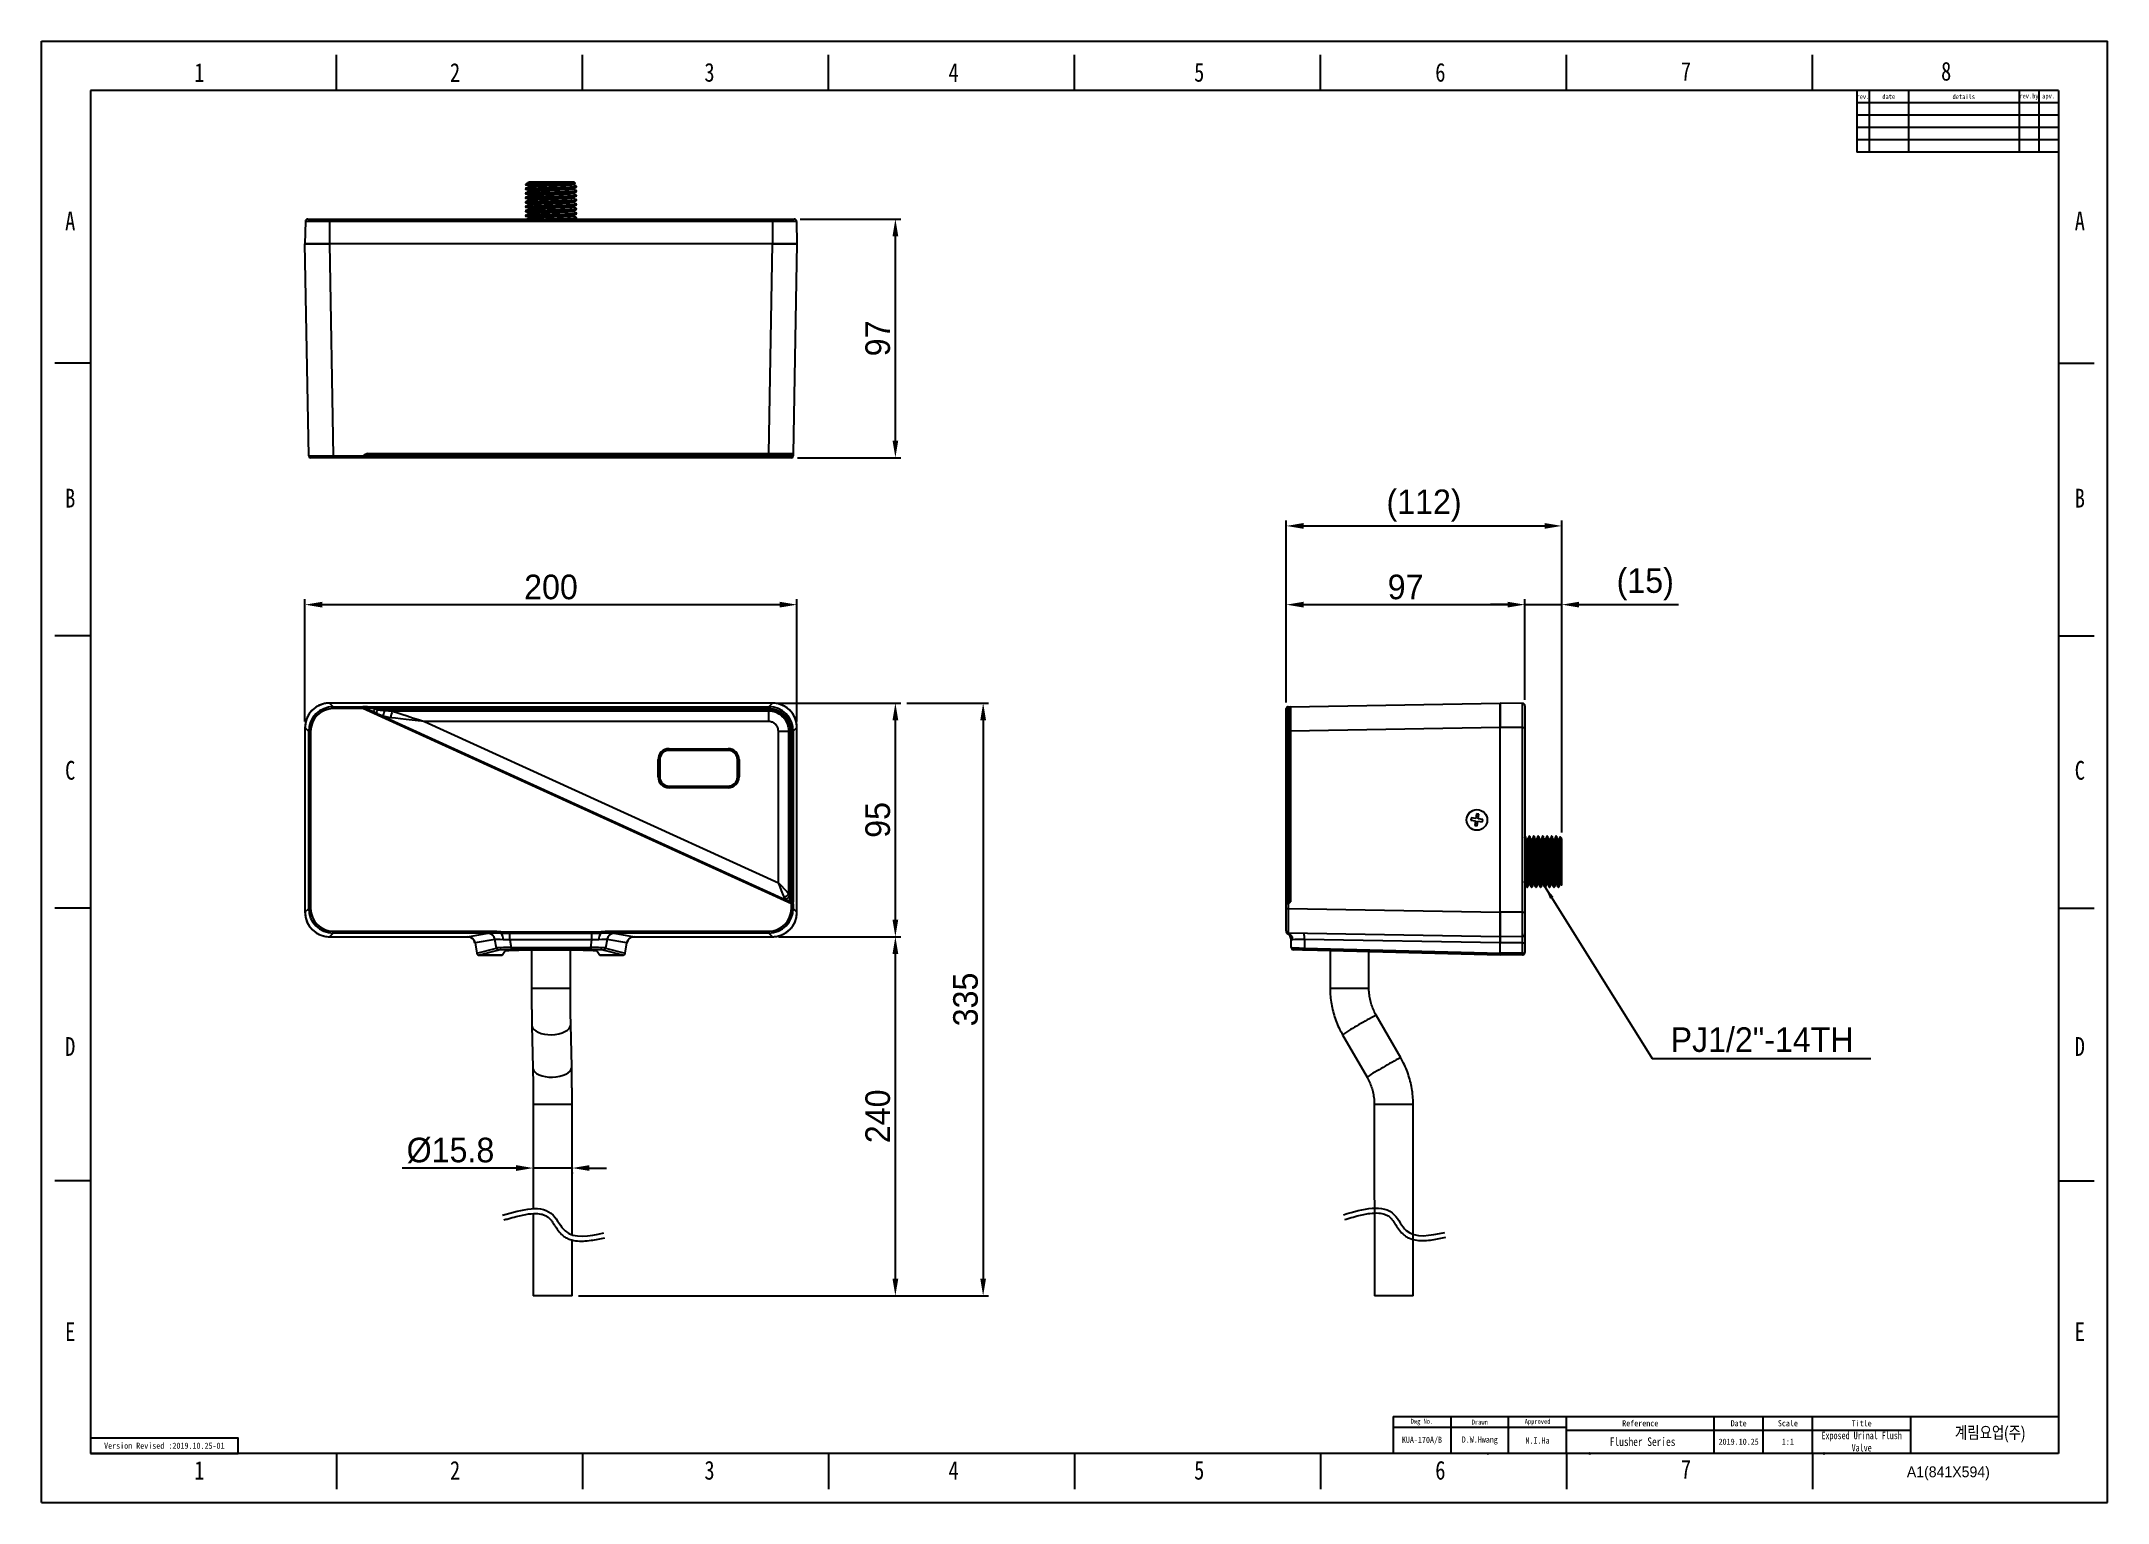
# Model space of a CAD drawing. Header units: millimetres. Extents: x 2782 to 3622, y -389 to 205.
import ezdxf

# ---------------------------------------------------------------- set-up
doc = ezdxf.new("R2010")
doc.units = ezdxf.units.MM
doc.header["$LTSCALE"] = 32.67
doc.header["$PDMODE"] = 3
doc.header["$PDSIZE"] = 0.3
doc.linetypes.add('CENTERX2', pattern=[101.6, 63.5, -12.7, 12.7, -12.7])
doc.layers.get('0').update_dxf_attribs({"linetype": 'CONTINUOUS'})
doc.layers.get('Defpoints').update_dxf_attribs({"linetype": 'CONTINUOUS'})
doc.layers.add('5', color=2, linetype='CONTINUOUS')
doc.layers.add('FORM', color=7, linetype='CONTINUOUS')
doc.layers.add('TEXT', color=2, linetype='CONTINUOUS', lineweight=15)
doc.styles.add('ROMANS', font='Gulim.ttf')
doc.styles.get("Standard").update_dxf_attribs({"font": 'txt', "width": 0.8})
doc.dimstyles.new('A-0_FOR_A4', dxfattribs={"dimscale": 0, "dimtxt": 10, "dimasz": 7, "dimexe": 2.2, "dimexo": 2.5, "dimgap": 2, "dimtad": 1, "dimdec": 1, "dimdsep": 46, "dimtxsty": 'ROMANS', "dimcen": 0, "dimclrd": 3, "dimclre": 3, "dimclrt": 2, "dimadec": 4, "dimazin": 2, "dimtfac": 1, "dimtdec": 1, "dimtmove": 0, "dimatfit": 0, "dimfxl": 0, "dimarcsym": 0})
doc.dimstyles.new('A-0_T15', dxfattribs={"dimscale": 0, "dimtxt": 15, "dimasz": 5, "dimexe": 2, "dimexo": 2, "dimgap": 2.5, "dimtad": 1, "dimdec": 4, "dimdsep": 46, "dimtxsty": 'ROMANS', "dimcen": 0, "dimclrd": 3, "dimclre": 3, "dimclrt": 2, "dimadec": 4, "dimazin": 2, "dimtfac": 1, "dimtdec": 4, "dimtmove": 0, "dimatfit": 0, "dimfxl": 0, "dimarcsym": 0})

msp = doc.modelspace()

# ---------------------------------------------------------------- texts
at = {"char_height": 7.62, "attachment_point": 5}
for s, width, insert in [('1', 50, (2845.79, 192.23)), ('2', 50, (2949.75, 192.23)), ('3', 50, (3053.19, 192.23)), ('4', 50, (3152.42, 192.23)), ('5', 50, (3252.26, 192.23)), ('6', 50, (3350.3, 192.23)), ('7', 50, (3450.13, 192.68)), ('8', 50, (3555.92, 192.68)), ('A', 10, (2793.31, 131.89)), ('A', 10, (3610.25, 131.89)), ('B', 10, (2793.31, 19.2)), ('B', 10, (3610.25, 19.2)), ('C', 10, (2793.31, -91.49)), ('C', 10, (3610.25, -91.49)), ('D', 10, (2793.31, -203.68)), ('D', 10, (3610.25, -203.68)), ('E', 10, (2793.31, -319.65)), ('E', 10, (3610.25, -319.65)), ('1', 50, (2845.79, -375.99)), ('2', 50, (2949.75, -375.99)), ('3', 50, (3053.19, -375.99)), ('4', 50, (3152.42, -375.99)), ('5', 50, (3252.26, -375.99)), ('6', 50, (3350.3, -375.99)), ('7', 50, (3450.13, -375.53))]:
    msp.add_mtext_dynamic_manual_height_columns(s, width=width, gutter_width=12.5, heights=[0], dxfattribs=dict(at, insert=insert))
at = {"color": 2, "insert": (3443.86, -206.04), "char_height": 10, "width": 15, "attachment_point": 7, "style": 'ROMANS'}
msp.add_mtext('PJ1/2"-14TH  ', dxfattribs=at)
at = {"layer": '5', "style": 'ROMANS'}
msp.add_text('A1(841X594)', height=4.375, dxfattribs=at).set_placement((3539.93, -378.77))
at = {"layer": 'TEXT', "attachment_point": 5}
for s, width, insert, char_height in [('rev.', 5, (3522.06, 182.39), 2), ('date', 16, (3532.56, 182.39), 2), ('details', 45, (3563.06, 182.39), 2), ('rev.by', 8, (3589.56, 182.39), 2), ('apv.', 8, (3597.56, 182.39), 2), ('Dwg No.', 23.5, (3342.81, -356.36), 2), ('Drawn', 23.5, (3366.31, -356.36), 2), ('Approved', 23.5, (3389.81, -356.36), 2), ('Reference', 60, (3431.56, -356.86), 2.5), ('Date', 20, (3471.56, -356.86), 2.5), ('Scale', 20, (3491.56, -356.86), 2.5), ('Exposed Urinal Flush Valve', 40, (3521.56, -364.33), 3), ('Title', 40, (3521.56, -356.86), 2.5), ('Version Revised :2019.10.25-01 ', 60, (2831.57, -365.99), 2.5), ('KUA-170A/B', 23.5, (3342.81, -363.86), 2.5), ('D.W.Hwang', 23.5, (3366.31, -363.86), 2.5), ('M.I.Ha', 23.5, (3389.81, -363.86), 2.5), (' Flusher Series', 60, (3431.56, -364.36), 3.5), ('2019.10.25', 20, (3471.56, -364.36), 2.5), ('1:1', 20, (3491.56, -364.36), 2.5)]:
    msp.add_mtext_dynamic_manual_height_columns(s, width=width, gutter_width=12.5, heights=[0], dxfattribs=dict(at, insert=insert, char_height=char_height))
at = {"layer": 'TEXT', "linetype": 'CENTERX2', "insert": (3573.74, -361.37), "char_height": 5, "attachment_point": 5}
msp.add_mtext_dynamic_manual_height_columns('{\\fHYGothic-Medium|b0|i0|c129|p18;계림요업(주)}', width=60, gutter_width=12.5, heights=[0], dxfattribs=at)

# ---------------------------------------------------------------- blocks, each defined once
blk = doc.blocks.new('*D52')
at = {"color": 3, "lineweight": -2}
for p, q in [((3081.25, -64.09), (3130.95, -64.09)), ((3128.75, -152.09), (3128.75, -71.09)), ((3081.25, -159.09), (3130.95, -159.09))]:
    blk.add_line(p, q, dxfattribs=at)
at = {"color": 3}
for points in [[(3127.58, -71.09), (3129.92, -71.09), (3128.75, -64.09)], [(3127.58, -152.09), (3129.92, -152.09), (3128.75, -159.09)]]:
    blk.add_solid(points, dxfattribs=at)
at = {"layer": 'Defpoints', "color": 0}
for p in [(3078.75, -64.09), (3128.75, -64.09), (3078.75, -159.09)]:
    blk.add_point(p, dxfattribs=at)
at = {"color": 2, "insert": (3121.62, -111.59), "char_height": 10, "attachment_point": 5, "rotation": 90, "style": 'ROMANS'}
blk.add_mtext('95', dxfattribs=at)
blk = doc.blocks.new('*D54')
at = {"color": 3, "lineweight": -2}
for p, q in [((3090.1, 132.63), (3130.95, 132.63)), ((3128.75, 42.63), (3128.75, 125.63)), ((3088.99, 35.63), (3130.95, 35.63))]:
    blk.add_line(p, q, dxfattribs=at)
at = {"color": 3}
for points in [[(3127.58, 125.63), (3129.92, 125.63), (3128.75, 132.63)], [(3127.58, 42.63), (3129.92, 42.63), (3128.75, 35.63)]]:
    blk.add_solid(points, dxfattribs=at)
at = {"layer": 'Defpoints', "color": 0}
for p in [(3087.6, 132.63), (3128.75, 132.63), (3086.49, 35.63)]:
    blk.add_point(p, dxfattribs=at)
at = {"color": 2, "insert": (3121.62, 84.13), "char_height": 10, "attachment_point": 5, "rotation": 90, "style": 'ROMANS'}
blk.add_mtext('97', dxfattribs=at)
blk = doc.blocks.new('*D56')
at = {"color": 3, "lineweight": -2}
for p, q in [((2888.75, -71.59), (2888.75, -21.89)), ((2895.75, -24.09), (3081.75, -24.09)), ((3088.75, -71.59), (3088.75, -21.89))]:
    blk.add_line(p, q, dxfattribs=at)
at = {"color": 3}
for points in [[(2895.75, -22.92), (2895.75, -25.25), (2888.75, -24.09)], [(3081.75, -22.92), (3081.75, -25.25), (3088.75, -24.09)]]:
    blk.add_solid(points, dxfattribs=at)
at = {"layer": 'Defpoints', "color": 0}
for p in [(3088.75, -24.09), (2888.75, -74.09), (3088.75, -74.09)]:
    blk.add_point(p, dxfattribs=at)
at = {"color": 2, "insert": (2988.75, -16.96), "char_height": 10, "attachment_point": 5, "style": 'ROMANS'}
blk.add_mtext('200', dxfattribs=at)
blk = doc.blocks.new('*D57')
at = {"color": 3, "lineweight": -2}
for p, q in [((2974.57, -253.09), (2928.21, -253.09)), ((2997.37, -253.09), (2981.57, -253.09)), ((2981.57, -254.9), (2981.57, -255.29)), ((2997.37, -254.89), (2997.37, -255.29)), ((3004.37, -253.09), (3011.37, -253.09))]:
    blk.add_line(p, q, dxfattribs=at)
at = {"color": 3}
for points in [[(2974.57, -251.92), (2974.57, -254.26), (2981.57, -253.09)], [(3004.37, -251.92), (3004.37, -254.26), (2997.37, -253.09)]]:
    blk.add_solid(points, dxfattribs=at)
at = {"layer": 'Defpoints', "color": 0}
for p in [(2981.57, -252.4), (2981.57, -253.09), (2997.37, -252.39)]:
    blk.add_point(p, dxfattribs=at)
at = {"color": 2, "insert": (2947.89, -245.95), "char_height": 10, "attachment_point": 5, "style": 'ROMANS'}
blk.add_mtext('%%C15.8', dxfattribs=at)
blk = doc.blocks.new('*D58')
at = {"color": 3, "lineweight": -2}
for p, q in [((3377.66, -24.09), (3370.66, -24.09)), ((3384.66, -62.74), (3384.66, -21.89)), ((3384.66, -24.09), (3399.66, -24.09)), ((3399.66, -116.69), (3399.66, -21.89)), ((3406.66, -24.09), (3447.1, -24.09))]:
    blk.add_line(p, q, dxfattribs=at)
at = {"color": 3}
for points in [[(3377.66, -22.92), (3377.66, -25.25), (3384.66, -24.09)], [(3406.66, -22.92), (3406.66, -25.25), (3399.66, -24.09)]]:
    blk.add_solid(points, dxfattribs=at)
at = {"layer": 'Defpoints', "color": 0}
for p in [(3399.66, -24.09), (3384.66, -65.24), (3399.66, -119.19)]:
    blk.add_point(p, dxfattribs=at)
at = {"color": 2, "insert": (3433.58, -15.8), "char_height": 10, "attachment_point": 5, "style": 'ROMANS'}
blk.add_mtext('(15)', dxfattribs=at)
blk = doc.blocks.new('*D59')
at = {"color": 3, "lineweight": -2}
for p, q in [((3287.66, -63.84), (3287.66, -21.89)), ((3294.66, -24.09), (3377.66, -24.09)), ((3384.66, -62.73), (3384.66, -21.89))]:
    blk.add_line(p, q, dxfattribs=at)
at = {"color": 3}
for points in [[(3294.66, -22.92), (3294.66, -25.25), (3287.66, -24.09)], [(3377.66, -22.92), (3377.66, -25.25), (3384.66, -24.09)]]:
    blk.add_solid(points, dxfattribs=at)
at = {"layer": 'Defpoints', "color": 0}
for p in [(3384.66, -24.09), (3287.66, -66.34), (3384.66, -65.23)]:
    blk.add_point(p, dxfattribs=at)
at = {"color": 2, "insert": (3336.16, -16.95), "char_height": 10, "attachment_point": 5, "style": 'ROMANS'}
blk.add_mtext('97', dxfattribs=at)
blk = doc.blocks.new('*D60')
at = {"color": 3, "lineweight": -2}
for p, q in [((3287.66, -63.84), (3287.66, 10.11)), ((3399.66, -116.69), (3399.66, 10.11)), ((3294.66, 7.91), (3392.66, 7.91))]:
    blk.add_line(p, q, dxfattribs=at)
at = {"color": 3}
for points in [[(3294.66, 9.08), (3294.66, 6.75), (3287.66, 7.91)], [(3392.66, 9.08), (3392.66, 6.75), (3399.66, 7.91)]]:
    blk.add_solid(points, dxfattribs=at)
at = {"layer": 'Defpoints', "color": 0}
for p in [(3399.66, 7.91), (3287.66, -66.34), (3399.66, -119.19)]:
    blk.add_point(p, dxfattribs=at)
at = {"color": 2, "insert": (3343.66, 16.2), "char_height": 10, "attachment_point": 5, "style": 'ROMANS'}
blk.add_mtext('(112)', dxfattribs=at)
blk = doc.blocks.new('*D79')
at = {"color": 3, "lineweight": -2}
for p, q in [((3081.25, -159.09), (3130.95, -159.09)), ((3128.75, -298.05), (3128.75, -166.09)), ((2999.87, -305.05), (3130.95, -305.05))]:
    blk.add_line(p, q, dxfattribs=at)
at = {"color": 3}
for points in [[(3127.58, -166.09), (3129.92, -166.09), (3128.75, -159.09)], [(3127.58, -298.05), (3129.92, -298.05), (3128.75, -305.05)]]:
    blk.add_solid(points, dxfattribs=at)
at = {"layer": 'Defpoints', "color": 0}
for p in [(3078.75, -159.09), (3128.75, -159.09), (2997.37, -305.05)]:
    blk.add_point(p, dxfattribs=at)
at = {"color": 2, "insert": (3121.62, -232.07), "char_height": 10, "attachment_point": 5, "rotation": 90, "style": 'ROMANS'}
blk.add_mtext('240', dxfattribs=at)
blk = doc.blocks.new('*D80')
at = {"color": 3, "lineweight": -2}
for p, q in [((3133.45, -64.09), (3166.63, -64.09)), ((3164.43, -71.09), (3164.43, -298.05)), ((2999.87, -305.05), (3166.63, -305.05))]:
    blk.add_line(p, q, dxfattribs=at)
at = {"color": 3}
for points in [[(3163.26, -71.09), (3165.6, -71.09), (3164.43, -64.09)], [(3163.26, -298.05), (3165.6, -298.05), (3164.43, -305.05)]]:
    blk.add_solid(points, dxfattribs=at)
at = {"layer": 'Defpoints', "color": 0}
for p in [(3130.95, -64.09), (2997.37, -305.05), (3164.43, -305.05)]:
    blk.add_point(p, dxfattribs=at)
at = {"color": 2, "insert": (3157.31, -184.57), "char_height": 10, "attachment_point": 5, "rotation": 90, "style": 'ROMANS'}
blk.add_mtext('335', dxfattribs=at)

# ---------------------------------------------------------------- dimensions: what is measured, and where the dimension line sits
for base, p1, p2, picture, middle in [((3128.75, 132.63), (3086.49, 35.63), (3087.6, 132.63), '*D54', (3121.62, 84.13)), ((3128.75, -64.09), (3078.75, -159.09), (3078.75, -64.09), '*D52', (3121.62, -111.59))]:
    dim = msp.add_linear_dim(base=base, p1=p1, p2=p2, angle=90, dimstyle='A-0_FOR_A4', override={"dimscale": 1})
    dim.commit()
    dim.dimension.update_dxf_attribs({"geometry": picture, "text_midpoint": middle})
for base, p1, p2, text, picture, middle in [((3399.66, 7.91), (3287.66, -66.34), (3399.66, -119.19), '(<>)', '*D60', (3343.66, 16.2)), ((2981.57, -253.09), (2997.37, -252.39), (2981.57, -252.4), '%%C<>', '*D57', (2947.89, -245.95))]:
    dim = msp.add_linear_dim(base=base, p1=p1, p2=p2, text=text, dimstyle='A-0_FOR_A4', override={"dimscale": 1})
    dim.commit()
    dim.dimension.update_dxf_attribs({"geometry": picture, "text_midpoint": middle})
for base, p1, p2, picture, middle in [((3088.75, -24.09), (2888.75, -74.09), (3088.75, -74.09), '*D56', (2988.75, -16.96)), ((3384.66, -24.09), (3287.66, -66.34), (3384.66, -65.23), '*D59', (3336.16, -16.95))]:
    dim = msp.add_linear_dim(base=base, p1=p1, p2=p2, dimstyle='A-0_FOR_A4', override={"dimscale": 1})
    dim.commit()
    dim.dimension.update_dxf_attribs({"geometry": picture, "text_midpoint": middle})
dim = msp.add_linear_dim(base=(3399.66, -24.09), p1=(3384.66, -65.24), p2=(3399.66, -119.19), text='(<>)', dimstyle='A-0_FOR_A4', override={"dimscale": 1})
dim.commit()
dim.dimension.update_dxf_attribs({"geometry": '*D58', "text_midpoint": (3433.58, -24.09), "dimtype": 160})
for base, p1, p2, text, picture, middle in [((3164.43, -305.05), (3130.95, -64.09), (2997.37, -305.05), '335', '*D80', (3157.31, -184.57)), ((3128.75, -159.09), (2997.37, -305.05), (3078.75, -159.09), '240', '*D79', (3121.62, -232.07))]:
    dim = msp.add_linear_dim(base=base, p1=p1, p2=p2, angle=90, text=text, dimstyle='A-0_FOR_A4', override={"dimscale": 1})
    dim.commit()
    dim.dimension.update_dxf_attribs({"geometry": picture, "text_midpoint": middle})

# ---------------------------------------------------------------- linework, layer by layer
at = {"color": 7, "linetype": 'Continuous'}
for p, q in [((2781.57, -389.11), (2781.57, 204.89)), ((2781.57, 204.89), (3621.56, 204.89)), ((3621.56, -389.11), (3621.56, 204.89)), ((2901.57, 184.89), (2901.57, 199.42)), ((3001.57, 184.89), (3001.57, 199.42)), ((3101.57, 184.89), (3101.57, 199.42)), ((3201.57, 184.89), (3201.57, 199.42)), ((3301.57, 184.89), (3301.57, 199.42)), ((3401.57, 184.89), (3401.57, 199.42)), ((3501.57, 184.89), (3501.57, 199.42)), ((2801.57, 184.89), (2801.57, -369.11)), ((3601.56, 184.89), (2801.57, 184.89)), ((2801.57, 74.09), (2787.03, 74.09)), ((3601.57, 74.09), (3616.1, 74.09)), ((2801.57, -36.71), (2787.03, -36.71)), ((3601.57, -36.71), (3616.1, -36.71)), ((2801.57, -147.51), (2787.03, -147.51)), ((3601.57, -147.51), (3616.11, -147.51)), ((2801.57, -258.31), (2787.03, -258.31)), ((3601.57, -258.31), (3616.11, -258.31)), ((2901.57, -369.11), (2901.57, -383.65)), ((3001.57, -369.11), (3001.57, -383.65)), ((3101.57, -369.11), (3101.57, -383.65)), ((3201.57, -369.11), (3201.57, -383.65)), ((3301.57, -369.11), (3301.57, -383.65)), ((3401.57, -369.11), (3401.57, -383.65)), ((3501.57, -369.11), (3501.57, -383.65)), ((2781.57, -389.11), (3621.56, -389.11))]:
    msp.add_line(p, q, dxfattribs=at)
at = {"linetype": 'Continuous'}
for p, q in [((3601.56, 184.89), (3601.56, -369.11)), ((3601.56, -369.11), (2801.57, -369.11))]:
    msp.add_line(p, q, dxfattribs=at)
at = {"color": 7}
for p, q in [((2978.73, 147), (2978.35, 146.63)), ((2978.35, 144.98), (2978.35, 144.81)), ((2978.35, 143.17), (2978.35, 143)), ((2998.15, 147.63), (2984.2, 147.63)), ((2998.54, 147.24), (2998.15, 147.63)), ((2999.15, 145.72), (2999.15, 145.89)), ((2999.15, 143.91), (2999.15, 144.08)), ((2978.35, 141.35), (2978.35, 141.18)), ((2978.35, 139.54), (2978.35, 139.37)), ((2978.35, 137.73), (2978.35, 137.56)), ((2978.35, 135.91), (2978.35, 135.74)), ((2999.15, 142.09), (2999.15, 142.26)), ((2999.15, 140.28), (2999.15, 140.45)), ((2999.15, 138.46), (2999.15, 138.63)), ((2999.15, 136.65), (2999.15, 136.82)), ((2999.15, 134.83), (2999.15, 135)), ((2888.91, 131.64), (2888.75, 122.63)), ((2898.75, 132.63), (2898.75, 131.64)), ((2898.75, 132.63), (3078.75, 132.63)), ((2898.75, 131.64), (2898.75, 122.63)), ((3078.75, 131.64), (2898.75, 131.64)), ((2978.35, 134.1), (2978.35, 133.93)), ((2999.15, 133.02), (2999.15, 133.19)), ((3078.75, 132.63), (3078.75, 131.64)), ((3078.75, 131.64), (3078.75, 122.63)), ((3088.59, 131.64), (3088.75, 122.63)), ((2888.75, 122.63), (2898.75, 122.63)), ((2890.26, 36.36), (2888.75, 122.63)), ((3078.75, 122.63), (2898.75, 122.63)), ((2898.75, 122.63), (2900.25, 36.36)), ((3077.26, 37.36), (3078.75, 122.63)), ((3078.75, 122.63), (3088.75, 122.63)), ((3088.75, 122.63), (3087.26, 37.36)), ((2900.25, 35.63), (2891.01, 35.63)), ((2900.25, 36.36), (2912.21, 36.36)), ((2900.25, 36.36), (2900.25, 35.63)), ((2912.21, 35.63), (2900.25, 35.63)), ((2912.21, 36.36), (2912.21, 35.63)), ((3086.49, 35.63), (2912.21, 35.63)), ((2912.47, 35.96), (2914.63, 35.96)), ((2914.15, 37.36), (3077.26, 37.36)), ((2917.73, 35.9), (2916.65, 35.9)), ((3077.26, 36.63), (2917.29, 36.63)), ((2920.46, 35.96), (3084.25, 35.96)), ((3077.26, 37.36), (3077.26, 36.63)), ((3086.51, 36.63), (3077.26, 36.63)), ((3085.38, 35.9), (3084.25, 35.96)), ((3085.87, 35.9), (3085.38, 35.9)), ((3086.84, 35.98), (3086.75, 35.94)), ((3078.75, -64.09), (2898.75, -64.09)), ((2898.75, -64.09), (2900.25, -65.59)), ((2900.25, -65.59), (2912.21, -65.59)), ((2900.25, -65.59), (2900.25, -66.34)), ((2912.21, -66.34), (2900.25, -66.34)), ((2912.21, -65.59), (2912.21, -66.34)), ((3086.49, -145.73), (2912.21, -66.34)), ((2912.47, -65.77), (2914.63, -66.76)), ((2914.15, -65.57), (3077.26, -65.57)), ((2917.29, -66.32), (2918.37, -66.82)), ((3077.26, -66.32), (2917.29, -66.32)), ((2918.37, -66.82), (3077.23, -66.82)), ((2921.15, -67.11), (2924.23, -67.35)), ((3077.23, -66.82), (3077.23, -67.35)), ((3077.26, -65.57), (3078.75, -64.09)), ((3077.26, -65.57), (3077.26, -66.32)), ((3287.66, -145.73), (3287.66, -66.34)), ((3287.99, -65.77), (3287.99, -66.76)), ((3288.66, -75.57), (3288.66, -66.32)), ((3289.39, -65.57), (3374.66, -64.09)), ((3383.67, -64.24), (3374.66, -64.09)), ((3374.66, -64.09), (3374.66, -74.09)), ((2888.75, -74.09), (2888.75, -149.09)), ((2890.26, -75.59), (2888.75, -74.09)), ((2890.26, -147.58), (2890.26, -75.59)), ((2890.26, -75.59), (2891.01, -75.59)), ((2891.01, -75.59), (2891.01, -147.58)), ((2917.73, -68.22), (2916.65, -67.73)), ((2920.46, -69.41), (3084.25, -144.02)), ((2923.64, -70.06), (2920.46, -69.41)), ((3077.23, -67.35), (2924.23, -67.35)), ((2937.32, -71.61), (3081.22, -137.16)), ((3077.23, -71.61), (2937.32, -71.61)), ((3077.23, -67.35), (3077.23, -71.61)), ((3087.26, -75.57), (3086.51, -75.57)), ((3086.51, -143.41), (3086.51, -75.57)), ((3088.75, -74.09), (3087.26, -75.57)), ((3087.26, -75.57), (3087.26, -144.84)), ((3088.75, -149.09), (3088.75, -74.09)), ((3287.93, -68.22), (3287.93, -67.73)), ((3287.99, -69.41), (3287.99, -144.02)), ((3288.88, -70.06), (3287.99, -69.41)), ((3288.66, -143.41), (3288.66, -75.57)), ((3289.39, -75.57), (3288.66, -75.57)), ((3374.66, -74.09), (3289.39, -75.57)), ((3289.39, -75.57), (3289.39, -144.84)), ((3383.67, -74.09), (3374.66, -74.09)), ((3374.66, -149.09), (3374.66, -74.09)), ((3383.67, -74.09), (3384.66, -74.09)), ((3383.67, -149.09), (3383.67, -74.09)), ((3384.66, -73.59), (3384.66, -74.09)), ((3384.66, -74.09), (3384.66, -149.09)), ((3036.75, -82.94), (3036.75, -82.64)), ((3036.75, -82.64), (3060.75, -82.64)), ((3036.75, -82.94), (3060.75, -82.94)), ((3060.75, -82.94), (3036.75, -82.94)), ((3036.75, -82.96), (3036.75, -82.94)), ((3036.75, -82.96), (3060.75, -82.96)), ((3060.75, -83.09), (3036.75, -83.09)), ((3036.75, -83.11), (3036.75, -83.09)), ((3036.75, -83.11), (3036.75, -83.31)), ((3036.75, -83.11), (3060.75, -83.11)), ((3060.75, -83.31), (3036.75, -83.31)), ((3060.75, -82.94), (3060.75, -82.64)), ((3060.75, -82.96), (3060.75, -82.94)), ((3060.75, -83.11), (3060.75, -83.09)), ((3060.75, -83.11), (3060.75, -83.31)), ((3085.49, -75.6), (3081.22, -75.6)), ((3081.22, -137.16), (3081.22, -75.6)), ((3086.02, -75.6), (3085.49, -75.6)), ((3085.49, -141.58), (3085.49, -75.6)), ((3086.02, -75.6), (3086.02, -143.18)), ((3032.3, -87.09), (3032.6, -87.09)), ((3032.3, -94.09), (3032.3, -87.09)), ((3032.6, -87.09), (3032.6, -94.09)), ((3032.6, -87.09), (3032.6, -94.09)), ((3032.63, -87.09), (3032.6, -87.09)), ((3032.63, -94.09), (3032.63, -87.09)), ((3032.75, -87.09), (3032.75, -94.09)), ((3032.77, -87.09), (3032.75, -87.09)), ((3032.77, -87.09), (3032.97, -87.09)), ((3032.77, -94.09), (3032.77, -87.09)), ((3032.97, -87.09), (3032.97, -94.09)), ((3064.53, -94.09), (3064.53, -87.09)), ((3064.73, -87.09), (3064.53, -87.09)), ((3064.73, -87.09), (3064.73, -94.09)), ((3064.73, -87.09), (3064.75, -87.09)), ((3064.75, -94.09), (3064.75, -87.09)), ((3064.87, -87.09), (3064.9, -87.09)), ((3064.87, -87.09), (3064.87, -94.09)), ((3064.9, -87.09), (3064.9, -94.09)), ((3064.9, -87.09), (3065.2, -87.09)), ((3064.9, -94.09), (3064.9, -87.09)), ((3065.2, -87.09), (3065.2, -94.09)), ((3032.3, -94.09), (3032.6, -94.09)), ((3032.63, -94.09), (3032.6, -94.09)), ((3032.77, -94.09), (3032.75, -94.09)), ((3032.97, -94.09), (3032.77, -94.09)), ((3036.75, -97.86), (3060.75, -97.86)), ((3036.75, -97.86), (3036.75, -98.06)), ((3060.75, -98.06), (3036.75, -98.06)), ((3036.75, -98.06), (3036.75, -98.09)), ((3036.75, -98.09), (3060.75, -98.09)), ((3060.75, -98.21), (3036.75, -98.21)), ((3036.75, -98.21), (3036.75, -98.23)), ((3036.75, -98.53), (3036.75, -98.23)), ((3036.75, -98.23), (3060.75, -98.23)), ((3036.75, -98.24), (3060.75, -98.24)), ((3060.75, -98.53), (3036.75, -98.53)), ((3060.75, -97.86), (3060.75, -98.06)), ((3060.75, -98.06), (3060.75, -98.09)), ((3060.75, -98.21), (3060.75, -98.23)), ((3060.75, -98.53), (3060.75, -98.23)), ((3064.53, -94.09), (3064.73, -94.09)), ((3064.73, -94.09), (3064.75, -94.09)), ((3064.87, -94.09), (3064.9, -94.09)), ((3064.9, -94.09), (3065.2, -94.09)), ((3365, -109.14), (3364.73, -111.02)), ((3365.03, -109.18), (3364.76, -111.06)), ((3365.99, -109.28), (3365, -109.14)), ((3365.03, -109.18), (3365, -109.14)), ((3365.95, -109.31), (3365.03, -109.18)), ((3362.85, -110.75), (3362.71, -111.74)), ((3362.75, -111.71), (3362.71, -111.74)), ((3362.71, -111.74), (3364.59, -112.01)), ((3362.88, -110.79), (3362.75, -111.71)), ((3362.75, -111.71), (3364.63, -111.98)), ((3364.73, -111.02), (3362.85, -110.75)), ((3362.88, -110.79), (3362.85, -110.75)), ((3364.76, -111.06), (3362.88, -110.79)), ((3364.59, -112.01), (3364.32, -113.89)), ((3364.36, -113.86), (3364.32, -113.89)), ((3364.32, -113.89), (3365.31, -114.03)), ((3364.63, -111.98), (3364.36, -113.86)), ((3364.36, -113.86), (3365.28, -113.99)), ((3364.63, -111.98), (3364.59, -112.01)), ((3364.76, -111.06), (3364.73, -111.02)), ((3365.28, -113.99), (3365.55, -112.11)), ((3365.28, -113.99), (3365.31, -114.03)), ((3365.31, -114.03), (3365.58, -112.15)), ((3365.55, -112.11), (3365.58, -112.15)), ((3365.55, -112.11), (3367.43, -112.38)), ((3365.58, -112.15), (3367.46, -112.42)), ((3365.68, -111.19), (3365.95, -109.31)), ((3365.68, -111.19), (3365.72, -111.16)), ((3367.56, -111.46), (3365.68, -111.19)), ((3365.72, -111.16), (3365.99, -109.28)), ((3367.6, -111.43), (3365.72, -111.16)), ((3365.95, -109.31), (3365.99, -109.28)), ((3367.43, -112.38), (3367.56, -111.46)), ((3367.43, -112.38), (3367.46, -112.42)), ((3367.46, -112.42), (3367.6, -111.43)), ((3367.56, -111.46), (3367.6, -111.43)), ((3384.77, -118.19), (3384.66, -118.19)), ((3385.71, -119.54), (3385.47, -119.54)), ((3386.58, -118.19), (3386.41, -118.19)), ((3387.52, -119.54), (3387.28, -119.54)), ((3388.39, -118.19), (3388.22, -118.19)), ((3389.34, -119.54), (3389.1, -119.54)), ((3390.21, -118.19), (3390.04, -118.19)), ((3391.15, -119.54), (3390.91, -119.54)), ((3392.02, -118.19), (3391.85, -118.19)), ((3392.96, -119.54), (3392.73, -119.54)), ((3393.84, -118.19), (3393.67, -118.19)), ((3394.78, -119.54), (3394.54, -119.54)), ((3395.65, -118.19), (3395.48, -118.19)), ((3396.59, -119.54), (3396.35, -119.54)), ((3397.47, -118.19), (3397.3, -118.19)), ((3398.41, -119.54), (3398.17, -119.54)), ((3399.66, -119.19), (3398.96, -118.49)), ((3399.66, -137.99), (3399.66, -119.19)), ((3085.72, -142.51), (3086.02, -143.18)), ((3385.5, -138.99), (3385.67, -138.99)), ((3387.32, -138.99), (3387.49, -138.99)), ((3389.13, -138.99), (3389.3, -138.99)), ((3390.95, -138.99), (3391.12, -138.99)), ((3392.76, -138.99), (3392.93, -138.99)), ((3394.57, -138.99), (3394.74, -138.99)), ((3396.39, -138.99), (3396.56, -138.99)), ((3398.2, -138.99), (3398.37, -138.99)), ((3399.29, -137.62), (3399.51, -138.03)), ((3399.61, -138.03), (3399.66, -137.99)), ((2888.75, -149.09), (2890.26, -147.58)), ((2890.26, -147.58), (2891.01, -147.58)), ((3085.38, -144.59), (3084.25, -144.02)), ((3085.87, -144.81), (3085.38, -144.59)), ((3086.02, -143.18), (3086.51, -143.41)), ((3086.49, -147.58), (3086.49, -145.73)), ((3087.24, -145.73), (3086.49, -145.73)), ((3086.49, -147.58), (3087.24, -147.58)), ((3086.84, -145.2), (3086.75, -145.18)), ((3086.76, -143.69), (3086.85, -143.77)), ((3087.24, -145.73), (3087.24, -147.58)), ((3087.24, -147.58), (3088.75, -149.09)), ((3288.39, -145.73), (3287.66, -145.73)), ((3287.66, -147.58), (3287.66, -145.73)), ((3287.66, -156.83), (3287.66, -147.58)), ((3287.66, -147.58), (3288.39, -147.58)), ((3287.93, -144.59), (3287.99, -144.02)), ((3287.93, -144.81), (3287.93, -144.59)), ((3288.01, -145.2), (3287.97, -145.18)), ((3288.39, -145.73), (3288.39, -147.58)), ((3288.39, -147.58), (3374.66, -149.09)), ((3288.7, -143.69), (3288.74, -143.77)), ((3383.67, -149.09), (3374.66, -149.09)), ((3374.66, -149.09), (3374.66, -159.09)), ((3383.67, -149.09), (3384.66, -149.09)), ((3384.66, -149.09), (3384.66, -149.59)), ((2900.25, -157.58), (2898.75, -159.09)), ((2898.75, -159.09), (2954.89, -159.09)), ((2900.25, -156.83), (2966.79, -156.83)), ((2900.25, -157.58), (2900.25, -156.83)), ((2966.79, -157.58), (2900.25, -157.58)), ((2954.89, -159.09), (2963.04, -157.69)), ((2966.79, -156.83), (2968.39, -156.92)), ((2966.79, -156.83), (2966.79, -157.58)), ((2968.32, -157.65), (2966.79, -157.58)), ((2968.39, -156.92), (2972.08, -157.08)), ((2972.08, -157.08), (3005.42, -157.08)), ((2972.08, -157.08), (2972.08, -157.74)), ((3005.42, -157.74), (2972.08, -157.74)), ((2972.08, -160.4), (2972.08, -157.74)), ((3005.42, -157.08), (3009.11, -156.92)), ((3005.42, -157.08), (3005.42, -157.74)), ((3005.42, -160.4), (3005.42, -157.74)), ((3009.11, -156.92), (3010.71, -156.83)), ((3010.71, -157.58), (3009.18, -157.65)), ((3010.71, -156.83), (3010.71, -157.58)), ((3010.71, -156.83), (3077.25, -156.83)), ((3077.25, -157.58), (3010.71, -157.58)), ((3014.46, -157.69), (3022.61, -159.09)), ((3022.61, -159.09), (3078.75, -159.09)), ((3077.25, -156.83), (3077.25, -157.58)), ((3078.75, -159.09), (3077.25, -157.58)), ((3288.39, -157.58), (3288.25, -157.65)), ((3374.66, -159.09), (3288.39, -157.58)), ((3383.67, -158.93), (3374.66, -159.09)), ((3374.66, -159.09), (3374.66, -161.56)), ((2965.98, -160.17), (2957.86, -161.56)), ((2957.86, -161.56), (2958.6, -165.76)), ((2958.6, -165.76), (2966.6, -163.68)), ((2967.58, -164.5), (2959.59, -166.59)), ((2959.59, -166.59), (2968.92, -166.59)), ((2968.93, -166.59), (2959.59, -166.59)), ((2966.6, -163.68), (2965.98, -160.17)), ((2968.93, -166.59), (2970.01, -164.95)), ((3005.42, -160.4), (2972.08, -160.4)), ((2972.08, -160.4), (2972.61, -163.39)), ((2972.61, -163.39), (3004.89, -163.39)), ((2972.61, -163.39), (2972.61, -164.39)), ((3004.89, -164.39), (2972.61, -164.39)), ((2980.85, -164.52), (2980.85, -179.94)), ((2996.65, -179.94), (2996.65, -164.52)), ((3004.89, -163.39), (3005.42, -160.4)), ((3004.89, -163.39), (3004.89, -164.39)), ((3007.49, -164.95), (3008.58, -166.59)), ((3008.58, -166.59), (3017.91, -166.59)), ((3017.91, -166.59), (3008.58, -166.59)), ((3017.91, -166.59), (3009.92, -164.5)), ((3011.52, -160.17), (3010.9, -163.68)), ((3010.9, -163.68), (3018.9, -165.76)), ((3019.64, -161.56), (3011.52, -160.17)), ((3018.9, -165.76), (3019.64, -161.56)), ((3289.66, -163.39), (3289.66, -160.4)), ((3374.66, -161.56), (3295.04, -160.17)), ((3295.04, -160.17), (3295.04, -163.68)), ((3295.04, -163.68), (3374.66, -165.76)), ((3374.66, -166.59), (3295.11, -164.5)), ((3305.46, -164.77), (3305.46, -179.94)), ((3321.26, -179.94), (3321.26, -165.19)), ((3383.67, -161.53), (3374.66, -161.56)), ((3374.66, -165.76), (3374.66, -161.56)), ((3383.67, -165.74), (3374.66, -165.76)), ((3374.66, -165.76), (3374.66, -166.59)), ((3383.67, -166.43), (3374.66, -166.59)), ((3383.67, -165.74), (3383.67, -161.53)), ((3384.66, -161.36), (3384.66, -165.43)), ((3334.17, -208.24), (3324.22, -190.99)), ((2981, -195.11), (2981.37, -212.36)), ((2997.17, -212.02), (2996.8, -194.77)), ((3310.53, -198.88), (3320.48, -216.14)), ((2981.52, -227.19), (2981.55, -269.59)), ((2997.32, -227.19), (2997.32, -227.19)), ((2997.35, -280.28), (2997.32, -227.19)), ((3323.44, -227.19), (3323.49, -305.05)), ((3339.29, -305.05), (3339.24, -227.19)), ((2981.55, -271.59), (2981.57, -305.05)), ((2997.37, -305.05), (2997.36, -282.36))]:
    msp.add_line(p, q, dxfattribs=at)
at = {"color": 8}
for p, q in [((2922.84, 36.63), (2920.46, 35.96)), ((2980.85, -179.94), (2996.64, -179.94)), ((2996.64, -179.94), (2996.65, -179.94)), ((3305.46, -179.94), (3313.06, -179.94)), ((3313.06, -179.94), (3321.26, -179.94)), ((2996.79, -194.94), (2996.8, -194.77)), ((2997.17, -212.19), (2997.17, -212.02)), ((2981.52, -227.19), (2997.32, -227.19)), ((3323.44, -227.19), (3331.05, -227.19)), ((3331.05, -227.19), (3339.24, -227.19))]:
    msp.add_line(p, q, dxfattribs=at)
for p, q in [((2997.37, -305.05), (2981.57, -305.05)), ((3339.29, -305.05), (3323.49, -305.05))]:
    msp.add_line(p, q)
at = {"color": 7, "flags": 128}
for points in [[(2979.7, 145.92), (2979.7, 145.81), (2979.7, 145.69)], [(2979.7, 144.11), (2979.7, 143.99), (2979.7, 143.88)], [(2997.8, 146.59), (2997.8, 146.71), (2997.8, 146.82)], [(2997.8, 144.78), (2997.8, 144.9), (2997.8, 145.01)], [(2997.8, 142.97), (2997.8, 143.08), (2997.8, 143.2)], [(2979.7, 142.3), (2979.7, 142.18), (2979.7, 142.07)], [(2979.7, 140.48), (2979.7, 140.36), (2979.7, 140.25)], [(2979.7, 138.67), (2979.7, 138.55), (2979.7, 138.44)], [(2979.7, 136.85), (2979.7, 136.73), (2979.7, 136.62)], [(2979.7, 135.04), (2979.7, 134.92), (2979.7, 134.81)], [(2997.8, 141.15), (2997.8, 141.27), (2997.8, 141.38)], [(2997.8, 139.34), (2997.8, 139.46), (2997.8, 139.57)], [(2997.8, 137.52), (2997.8, 137.64), (2997.8, 137.75)], [(2997.8, 135.71), (2997.8, 135.83), (2997.8, 135.94)], [(2979.7, 133.22), (2979.7, 133.11), (2979.7, 132.99)], [(2997.8, 133.89), (2997.8, 134.01), (2997.8, 134.12)], [(2912.47, 35.96), (2912.45, 35.89), (2912.42, 35.82), (2912.39, 35.76), (2912.36, 35.72), (2912.33, 35.68), (2912.29, 35.65), (2912.25, 35.63), (2912.21, 35.63)], [(3086.84, 35.98), (3086.81, 36.13), (3086.78, 36.26), (3086.77, 36.37), (3086.76, 36.47), (3086.77, 36.56), (3086.79, 36.63), (3086.82, 36.68), (3086.85, 36.71)], [(3087.26, 37.36), (3087.26, 37.05), (3087.25, 36.71), (3087.24, 36.36)], [(2912.47, -65.77), (2912.45, -65.83), (2912.42, -65.88), (2912.39, -65.95), (2912.36, -66.02), (2912.33, -66.1), (2912.29, -66.18), (2912.25, -66.26), (2912.21, -66.34)], [(2916.65, -67.73), (2916.72, -67.59), (2916.78, -67.44), (2916.86, -67.28), (2916.94, -67.1), (2917.02, -66.92), (2917.11, -66.72), (2917.2, -66.52), (2917.29, -66.32)], [(2917.73, -68.22), (2917.8, -68.08), (2917.86, -67.93), (2917.94, -67.77), (2918.02, -67.59), (2918.1, -67.41), (2918.19, -67.21), (2918.28, -67.02), (2918.37, -66.82)], [(3288.39, -65.59), (3288.74, -65.59), (3289.08, -65.58), (3289.39, -65.57)], [(2937.32, -71.61), (2934.79, -71.33), (2932.31, -71.04), (2929.91, -70.77), (2927.64, -70.52), (2925.54, -70.28), (2923.64, -70.06)], [(2924.23, -67.35), (2926.04, -67.94), (2928.06, -68.6), (2930.23, -69.3), (2932.52, -70.05), (2934.9, -70.82), (2937.32, -71.61)], [(3083.48, -142.87), (3083, -141.65), (3082.44, -140.26), (3081.85, -138.74), (3081.22, -137.16)], [(3081.22, -137.16), (3082.4, -138.38), (3083.53, -139.56), (3084.58, -140.64), (3085.49, -141.58)], [(3384.66, -137.64), (3384.68, -137.64), (3384.79, -137.64)], [(3386.38, -137.64), (3386.5, -137.64), (3386.61, -137.64)], [(3388.19, -137.64), (3388.31, -137.64), (3388.42, -137.64)], [(3390, -137.64), (3390.12, -137.64), (3390.23, -137.64)], [(3391.82, -137.64), (3391.94, -137.64), (3392.05, -137.64)], [(3393.63, -137.64), (3393.75, -137.64), (3393.86, -137.64)], [(3395.45, -137.64), (3395.57, -137.64), (3395.68, -137.64)], [(3397.26, -137.64), (3397.38, -137.64), (3397.49, -137.64)], [(3399.08, -137.64), (3399.2, -137.64), (3399.31, -137.64)], [(3086.02, -143.18), (3085.93, -143.38), (3085.84, -143.58), (3085.75, -143.77), (3085.67, -143.96), (3085.59, -144.14), (3085.51, -144.3), (3085.44, -144.45), (3085.38, -144.59)], [(3086.51, -143.41), (3086.42, -143.61), (3086.33, -143.81), (3086.24, -144), (3086.16, -144.18), (3086.08, -144.36), (3086, -144.53), (3085.93, -144.68), (3085.87, -144.81)], [(3086.75, -145.18), (3086.72, -145.23), (3086.7, -145.28), (3086.67, -145.35), (3086.64, -145.42), (3086.6, -145.49), (3086.57, -145.57), (3086.53, -145.65), (3086.49, -145.73)], [(2968.39, -156.92), (2968.38, -157.05), (2968.37, -157.17), (2968.36, -157.29), (2968.35, -157.39), (2968.34, -157.48), (2968.33, -157.56), (2968.32, -157.61), (2968.32, -157.65)], [(3009.11, -156.92), (3009.12, -157.05), (3009.13, -157.17), (3009.14, -157.29), (3009.15, -157.39), (3009.16, -157.48), (3009.17, -157.56), (3009.18, -157.61), (3009.18, -157.65)], [(3295.11, -164.5), (3294.22, -164.48), (3293.37, -164.46), (3292.59, -164.44), (3291.92, -164.42), (3291.37, -164.41), (3290.96, -164.4), (3290.71, -164.39), (3290.63, -164.39)]]:
    msp.add_lwpolyline(points, dxfattribs=at)
at = {"color": 8, "flags": 128}
for points in [[(2981, -195.11), (2981.02, -195.31), (2981.25, -196.05), (2981.77, -196.75), (2982.54, -197.38), (2983.54, -197.92), (2984.73, -198.36), (2986.08, -198.67), (2987.52, -198.85), (2989.02, -198.88), (2990.51, -198.78), (2991.95, -198.53), (2993.27, -198.15), (2994.44, -197.66), (2995.4, -197.07), (2996.13, -196.4), (2996.6, -195.68), (2996.79, -194.94)], [(2981.37, -212.36), (2981.39, -212.57), (2981.63, -213.3), (2982.14, -214), (2982.91, -214.63), (2983.91, -215.18), (2985.1, -215.61), (2986.45, -215.92), (2987.9, -216.1), (2989.39, -216.14), (2990.89, -216.03), (2992.32, -215.78), (2993.64, -215.41), (2994.81, -214.92), (2995.78, -214.33), (2996.51, -213.66), (2996.98, -212.94), (2997.17, -212.19)]]:
    msp.add_lwpolyline(points, dxfattribs=at)
at = {"color": 7}
msp.add_circle((3365.16, -111.59), 4.2, dxfattribs=at)
for centre, radius, start, end in [((2889.91, 131.63), 1, 90, 179), ((3087.59, 131.63), 1, 1, 90), ((2891.01, 36.38), 0.75, 181, 270), ((2965.09, 69.95), 62.64, 212.42142, 212.8598), ((2914.84, 34.12), 2.71, 95.71562, 108.94875), ((2916.33, 35.03), 1.94, 121.59056, 151.47513), ((2917.53, 35.77), 0.886, 105.53164, 171.81281), ((2918.61, 35.77), 0.886, 105.53164, 171.81281), ((3086.26, 35.77), 0.886, 105.53186, 171.81325), ((3086.75, 35.77), 0.886, 105.53186, 171.81325), ((3086.49, 36.38), 0.75, 270, 359), ((3086.38, 35.97), 0.365, 287.53045, 354.88015), ((3086.51, 37.38), 0.75, 270, 359), ((3087.55, 36.29), 0.879, 154.57165, 203.42816), ((3086.77, 36.46), 0.48, 278.12057, 348.7532), ((2912.17, -65.93), 0.337, 26.77046, 82.82145), ((2914.25, -63.03), 2.81, 263.97388, 276.4638), ((2911.78, -63.36), 4.43, 309.98404, 322.95959), ((2931.2, -71.38), 10.92, 157.0086, 169.63513), ((3288.41, -66.34), 0.75, 91, 180), ((3288.32, -66.35), 0.669, 120.10865, 179.03438), ((3286.89, -66.3), 1.76, 305.95989, 359.27091), ((3286.89, -66.79), 1.76, 305.95989, 359.27091), ((3288.41, -66.17), 0.578, 91.78516, 136.85211), ((3287.41, -65.45), 1.43, 293.85223, 336.02555), ((3289.41, -66.32), 0.75, 91, 180), ((3288.78, -65.71), 0.134, 241.23944, 300.76232), ((3383.66, -65.24), 1, 0, 89), ((2931.69, -70.39), 8.05, 157.82523, 177.68432), ((3036.75, -87.09), 4.45, 90, 180), ((3036.75, -87.09), 4.15, 90, 180), ((3036.75, -87.09), 4.15, 90, 180), ((3036.75, -87.09), 4.12, 90, 180), ((3036.75, -87.09), 4, 90, 180), ((3036.75, -87.09), 3.98, 90, 180), ((3036.75, -87.09), 3.78, 90, 180), ((3060.75, -87.09), 4.45, 0, 90), ((3060.75, -87.09), 4.15, 0, 90), ((3060.75, -87.09), 4.15, 0, 90), ((3060.75, -87.09), 4.12, 0, 90), ((3060.75, -87.09), 4, 0, 90), ((3060.75, -87.09), 3.98, 0, 90), ((3060.75, -87.09), 3.78, 0, 90), ((3036.75, -94.09), 4.45, 180, 270), ((3036.75, -94.09), 4.15, 180, 270), ((3036.75, -94.09), 4.15, 180, 270), ((3036.75, -94.09), 4.12, 180, 270), ((3036.75, -94.09), 4, 180, 270), ((3036.75, -94.09), 3.98, 180, 270), ((3036.75, -94.09), 3.78, 180, 270), ((3060.75, -94.09), 4.15, 270, 0), ((3060.75, -94.09), 3.78, 270, 0), ((3060.75, -94.09), 3.98, 270, 0), ((3060.75, -94.09), 4, 270, 0), ((3060.75, -94.09), 4.15, 270, 0), ((3060.75, -94.09), 4.45, 270, 0), ((3060.75, -94.09), 4.12, 270, 0), ((3082.53, -139.19), 3.8, 284.43432, 321.07537), ((3081.66, -140.02), 4.77, 302.88177, 328.51128), ((3090.89, -144.47), 4.2, 169.35239, 189.66652), ((3089.83, -144.51), 3.06, 166.01436, 192.96684), ((3086.63, -145.77), 0.614, 3.9322, 70.03724), ((3288.32, -145.74), 0.667, 121.81387, 179.10777), ((3286.89, -143.16), 1.76, 305.95997, 359.2708), ((3286.89, -143.39), 1.76, 305.96, 359.27076), ((3286.57, -143.57), 2.14, 311.12211, 356.62554), ((3286.47, -143.51), 2.28, 312.45985, 353.53236), ((3312.18, -128.36), 29.45, 214.85426, 216.13291), ((2963.03, -160.69), 3, 9.93286, 89.76747), ((2966, -160.08), 3.36, 355.64922, 46.30878), ((3011.5, -160.08), 3.36, 133.69122, 184.35078), ((3014.47, -160.69), 3, 90.23253, 170.06714), ((3288.41, -156.83), 0.75, 180, 269), ((3288.4, -156.92), 0.747, 180.10268, 257.81995), ((3288.41, -157.08), 0.75, 180, 242.18186), ((3286.66, -160.4), 3, 0, 62.18186), ((3287.38, -160.43), 2.91, 1.91493, 72.65812), ((3289.13, -159.53), 5.94, 353.80833, 18.00657), ((3383.66, -157.93), 1, 271, 0), ((2967.59, -163.5), 1, 189.99593, 269.7174), ((3009.91, -163.5), 1, 270.2826, 350.00407), ((3290.66, -163.39), 1, 180, 268.5), ((3297.03, -163.91), 2.01, 173.38046, 197.23836), ((3383.91, -160), 1.55, 261.27396, 298.87291), ((3383.66, -165.43), 1, 271, 318.48615)]:
    msp.add_arc(centre, radius, start, end, dxfattribs=at)
at = {"color": 8}
for centre, radius, start, end in [((2922.13, 35.9), 1.67, 154.25427, 177.93344), ((3086.02, 34.73), 2.16, 118.34468, 145.16426), ((3286.83, -67.73), 2.04, 304.47076, 333.15977), ((3287.56, -142.87), 1.23, 290.56641, 330.27089), ((3367.96, -278.5), 97.84, 116.55797, 121.33616), ((3362.41, -277.53), 94.22, 118.76206, 123.41303), ((3377.95, -295.81), 97.9, 116.56, 121.33501), ((3372.39, -294.82), 94.26, 118.76288, 123.41162)]:
    msp.add_arc(centre, radius, start, end, dxfattribs=at)
at = {"color": 7}
for centre, major_axis, ratio, start_param, end_param in [((2900.26, 36.38), (10, 0.01), 0.001308, 3.141614, 4.712106), ((2925.9, 32.61), (16.29, -0.13), 0.414415, 2.380173, 2.571739), ((2925.9, 32.63), (15.97, -0.11), 0.375539, 2.417427, 2.571413), ((3077.26, 37.38), (10, -0.01), 0.001308, 4.712672, 6.283164), ((2898.75, -74.09), (-7.07, 7.07), 0.999695, 5.497939, 7.068431), ((2900.26, -75.59), (7.07, -7.07), 0.999741, 2.356347, 3.926839), ((2900.26, -75.59), (-6.54, 6.54), 0.999695, 5.497939, 7.068431), ((2925.9, -65.66), (16.29, 0), 0.007234, 2.37688, 2.568446), ((2925.9, -66.41), (15.97, -0.68), 0.006671, 2.415054, 2.56904), ((3077.26, -75.58), (7.07, 7.07), 0.999741, 5.497939, 7.068431), ((3077.26, -75.58), (6.54, 6.54), 0.999695, 5.497939, 7.068431), ((3078.75, -74.09), (7.07, 7.07), 0.999695, 5.497939, 7.068431), ((3284.66, -66.41), (6, 0.12), 0.113709, 0.825517, 0.979503), ((3289.41, -75.58), (-0.01, 10), 0.001308, 0.000021, 1.570513), ((2898.75, -149.09), (-7.07, -7.07), 0.999695, 5.497939, 7.068431), ((2900.26, -147.58), (7.07, 7.07), 0.999741, 2.356347, 3.926839), ((2900.26, -147.58), (-6.54, -6.54), 0.999695, 5.497939, 7.068431), ((3077.24, -147.58), (6.54, -6.54), 0.999695, 5.497939, 7.068431), ((3077.24, -147.58), (7.07, -7.07), 0.999741, 5.497939, 7.068431), ((3078.75, -149.09), (7.07, -7.07), 0.999695, 5.497939, 7.068431), ((3087.18, -139.53), (0, 7.42), 0.015884, 3.723386, 3.914952), ((3284.64, -139.53), (-0.28, 7.41), 0.909754, 3.688603, 3.880169), ((3288.41, -147.58), (0.01, 10), 0.001308, 1.57108, 3.141572), ((2954.89, -162.09), (-2.97, -0.51), 0.994687, 3.147565, 4.54203), ((2972.14, -157.71), (9.14, 0), 0.017187, 2.195651, 3.041518), ((3005.36, -157.71), (9.14, 0), 0.017187, 0.100075, 0.945942), ((3022.61, -162.09), (-2.97, 0.51), 0.994687, 4.882748, 6.277213), ((2959.59, -165.59), (0.973, 0.254), 0.994654, 3.062508, 4.456095), ((2972.14, -160.71), (6.19, -0.52), 0.024833, 2.040428, 3.045078), ((2972.64, -163.52), (6.06, 0.17), 0.021688, 1.574002, 3.041675), ((2972.64, -164.52), (5.08, 0), 0.025783, 1.575371, 3.043044), ((2988.75, -164.96), (18.74, 0), 0.026186, 0.017453, 3.124139), ((3004.86, -163.52), (6.06, -0.17), 0.021688, 0.099917, 1.56759), ((3004.86, -164.52), (5.08, 0), 0.025783, 0.098549, 1.566222), ((3005.36, -160.71), (6.19, 0.52), 0.024833, 0.096514, 1.101165), ((3017.91, -165.59), (0.973, -0.254), 0.994654, 4.968683, 6.36227), ((3295.66, -163.52), (6, -0.13), 0.029082, 3.142228, 4.609901), ((3295.66, -160.71), (6, -0.16), 0.087228, 1.676221, 2.680871)]:
    msp.add_ellipse(centre, major_axis=major_axis, ratio=ratio, start_param=start_param, end_param=end_param, dxfattribs=at)
for points, knots in [([(2999.08, 145.7), (2999.01, 145.68), (2998.87, 145.64), (2997.82, 145.57), (2996.16, 145.49), (2993.97, 145.42), (2991.43, 145.34), (2988.7, 145.27), (2985.98, 145.19), (2983.45, 145.12), (2981.28, 145.04), (2979.62, 144.96), (2978.57, 144.89), (2978.25, 144.81), (2978.49, 144.75), (2979.09, 144.71), (2979.3, 144.69)], [0, 0, 0, 0, 0.059897, 0.135156, 0.20947, 0.284833, 0.359291, 0.434344, 0.509396, 0.583854, 0.659217, 0.733531, 0.80879, 0.883535, 0.95828, 1, 1, 1, 1]), ([(2999.08, 143.89), (2999.01, 143.87), (2998.87, 143.83), (2997.82, 143.75), (2996.16, 143.68), (2993.97, 143.6), (2991.43, 143.53), (2988.7, 143.45), (2985.98, 143.38), (2983.45, 143.3), (2981.28, 143.22), (2979.62, 143.15), (2978.57, 143.07), (2978.25, 143), (2978.49, 142.93), (2979.09, 142.89), (2979.3, 142.88)], [0, 0, 0, 0, 0.059897, 0.135156, 0.20947, 0.284833, 0.359291, 0.434344, 0.509396, 0.583854, 0.659217, 0.733531, 0.80879, 0.883535, 0.95828, 1, 1, 1, 1]), ([(2998.52, 147.22), (2998.54, 147.22), (2998.58, 147.21), (2998.39, 147.18), (2997.94, 147.15), (2997.21, 147.12), (2996.23, 147.09), (2995.05, 147.06), (2993.67, 147.02), (2992.16, 146.99), (2990.53, 146.96), (2988.85, 146.93), (2987.14, 146.9), (2985.44, 146.86), (2983.76, 146.83), (2982.21, 146.79), (2980.85, 146.76), (2979.79, 146.73), (2979.01, 146.69), (2978.48, 146.66), (2978.39, 146.64), (2978.35, 146.63)], [0, 0, 0, 0, 0.016229, 0.068671, 0.120057, 0.17292, 0.224529, 0.277606, 0.329696, 0.383288, 0.435519, 0.489231, 0.542025, 0.596347, 0.653799, 0.713189, 0.770642, 0.830026, 0.883683, 0.938868, 1, 1, 1, 1]), ([(2978.35, 146.63), (2978.35, 146.63), (2978.35, 146.6), (2978.48, 146.56), (2979.09, 146.52), (2979.3, 146.51)], [0, 0, 0, 0, 0.00206, 0.64252, 1, 1, 1, 1]), ([(2979.72, 145.71), (2979.5, 145.59), (2979.05, 145.35), (2978.6, 145.12), (2978.37, 145)], [0, 0, 0, 0, 0.499925, 1, 1, 1, 1]), ([(2979.72, 143.89), (2979.5, 143.77), (2979.05, 143.54), (2978.6, 143.3), (2978.37, 143.19)], [0, 0, 0, 0, 0.499925, 1, 1, 1, 1]), ([(2978.44, 145), (2978.49, 145.02), (2978.62, 145.06), (2979.65, 145.14), (2981.31, 145.21), (2983.49, 145.29), (2986.03, 145.36), (2988.75, 145.44), (2991.47, 145.51), (2994.01, 145.59), (2996.18, 145.67), (2997.87, 145.74), (2998.86, 145.82), (2999.27, 145.87), (2999.15, 145.89), (2999.15, 145.89)], [0, 0, 0, 0, 0.064204, 0.149705, 0.234133, 0.319752, 0.404343, 0.48961, 0.574876, 0.659468, 0.745087, 0.829514, 0.915016, 0.999933, 1, 1, 1, 1]), ([(2978.44, 143.19), (2978.49, 143.21), (2978.62, 143.25), (2979.65, 143.32), (2981.31, 143.39), (2983.49, 143.47), (2986.03, 143.55), (2988.75, 143.62), (2991.47, 143.7), (2994.01, 143.77), (2996.18, 143.85), (2997.87, 143.92), (2998.86, 144), (2999.27, 144.05), (2999.15, 144.08), (2999.15, 144.08)], [0, 0, 0, 0, 0.064204, 0.149705, 0.234133, 0.319752, 0.404343, 0.48961, 0.574876, 0.659468, 0.745087, 0.829514, 0.915016, 0.999933, 1, 1, 1, 1]), ([(2978.75, 146.98), (2978.75, 147), (2978.78, 147.05), (2979.15, 147.14), (2979.8, 147.24), (2980.73, 147.35), (2982.1, 147.47), (2983.4, 147.57), (2984.2, 147.63)], [0, 0, 0, 0, 0.082, 0.24458, 0.412169, 0.570163, 0.73284, 1, 1, 1, 1]), ([(2979.72, 147.52), (2979.5, 147.4), (2979.18, 147.24), (2978.87, 147.07), (2978.78, 147.03)], [0, 0, 0, 0, 0.716021, 1, 1, 1, 1]), ([(2979.22, 146.51), (2979.43, 146.39), (2979.84, 146.16), (2980.26, 145.92), (2980.46, 145.81)], [0, 0, 0, 0, 0.5000094, 1, 1, 1, 1]), ([(2979.22, 144.69), (2979.43, 144.58), (2979.84, 144.34), (2980.26, 144.11), (2980.46, 143.99)], [0, 0, 0, 0, 0.50001, 1, 1, 1, 1]), ([(2979.22, 142.88), (2979.43, 142.76), (2979.84, 142.53), (2980.26, 142.29), (2980.46, 142.18)], [0, 0, 0, 0, 0.50001, 1, 1, 1, 1]), ([(2997.73, 146.81), (2997.68, 146.79), (2997.56, 146.75), (2996.65, 146.68), (2995.2, 146.61), (2993.3, 146.53), (2991.09, 146.45), (2988.72, 146.38), (2986.35, 146.3), (2984.15, 146.23), (2982.26, 146.15), (2980.82, 146.08), (2979.88, 146), (2979.76, 145.95), (2979.7, 145.92)], [0, 0, 0, 0, 0.065266, 0.150763, 0.235185, 0.3208, 0.405386, 0.490648, 0.57591, 0.660496, 0.74611, 0.830533, 0.916029, 1, 1, 1, 1]), ([(2997.73, 145), (2997.68, 144.98), (2997.56, 144.94), (2996.65, 144.86), (2995.2, 144.79), (2993.3, 144.71), (2991.09, 144.64), (2988.72, 144.56), (2986.35, 144.49), (2984.15, 144.41), (2982.26, 144.34), (2980.82, 144.26), (2979.88, 144.18), (2979.76, 144.14), (2979.7, 144.11)], [0, 0, 0, 0, 0.0652664, 0.1507629, 0.2351854, 0.3207998, 0.4053859, 0.4906477, 0.5759095, 0.6604957, 0.74611, 0.8305326, 0.9160291, 1, 1, 1, 1]), ([(2997.73, 143.19), (2997.68, 143.17), (2997.56, 143.12), (2996.65, 143.05), (2995.2, 142.98), (2993.3, 142.9), (2991.09, 142.83), (2988.72, 142.75), (2986.35, 142.67), (2984.15, 142.6), (2982.26, 142.52), (2980.82, 142.45), (2979.88, 142.37), (2979.76, 142.32), (2979.7, 142.3)], [0, 0, 0, 0, 0.065266, 0.150763, 0.235185, 0.3208, 0.405386, 0.490648, 0.57591, 0.660496, 0.74611, 0.830533, 0.916029, 1, 1, 1, 1]), ([(2980.54, 147.63), (2980.48, 147.63), (2980.15, 147.63), (2979.86, 147.63), (2979.7, 147.63), (2979.72, 147.63), (2979.73, 147.63)], [0, 0, 0, 0, 0.125951, 0.632428, 0.884593, 1, 1, 1, 1]), ([(2980.54, 147.63), (2980.29, 147.61), (2979.87, 147.57), (2979.8, 147.53), (2979.77, 147.52)], [0, 0, 0, 0, 0.6034694, 1, 1, 1, 1]), ([(2997.8, 146.59), (2997.8, 146.59), (2997.9, 146.57), (2997.54, 146.52), (2996.68, 146.44), (2995.2, 146.37), (2993.31, 146.29), (2991.1, 146.22), (2988.73, 146.14), (2986.36, 146.06), (2984.15, 145.99), (2982.26, 145.91), (2980.82, 145.84), (2979.94, 145.77), (2979.83, 145.72), (2979.78, 145.71)], [0, 0, 0, 0, 0.000775, 0.085885, 0.17158, 0.256198, 0.342011, 0.426794, 0.512253, 0.597713, 0.682496, 0.768309, 0.852927, 0.938622, 1, 1, 1, 1]), ([(2997.8, 144.78), (2997.8, 144.78), (2997.9, 144.75), (2997.54, 144.7), (2996.68, 144.63), (2995.2, 144.55), (2993.31, 144.48), (2991.1, 144.4), (2988.73, 144.33), (2986.36, 144.25), (2984.15, 144.18), (2982.26, 144.1), (2980.82, 144.02), (2979.94, 143.95), (2979.83, 143.91), (2979.78, 143.89)], [0, 0, 0, 0, 0.000775, 0.085885, 0.17158, 0.256198, 0.342011, 0.426794, 0.512253, 0.597713, 0.682496, 0.768309, 0.852927, 0.938622, 1, 1, 1, 1]), ([(2997.8, 142.97), (2997.8, 142.96), (2997.9, 142.94), (2997.54, 142.89), (2996.68, 142.81), (2995.2, 142.74), (2993.31, 142.66), (2991.1, 142.59), (2988.73, 142.51), (2986.36, 142.43), (2984.15, 142.36), (2982.26, 142.28), (2980.82, 142.21), (2979.94, 142.14), (2979.83, 142.1), (2979.78, 142.08)], [0, 0, 0, 0, 0.000775, 0.085885, 0.17158, 0.256198, 0.342011, 0.426794, 0.512253, 0.597713, 0.682496, 0.768309, 0.852927, 0.938622, 1, 1, 1, 1]), ([(2984.2, 147.63), (2983.39, 147.63), (2981.82, 147.63), (2980.96, 147.63), (2980.54, 147.63)], [0, 0, 0, 0, 0.516092, 1, 1, 1, 1]), ([(2997.78, 146.81), (2998.01, 146.93), (2998.26, 147.06), (2998.51, 147.2), (2998.54, 147.21)], [0, 0, 0, 0, 0.888955, 1, 1, 1, 1]), ([(2997.78, 145), (2998.01, 145.12), (2998.46, 145.35), (2998.91, 145.59), (2999.13, 145.7)], [0, 0, 0, 0, 0.4999323, 1, 1, 1, 1]), ([(2997.78, 143.19), (2998.01, 143.3), (2998.46, 143.54), (2998.91, 143.77), (2999.13, 143.89)], [0, 0, 0, 0, 0.4999323, 1, 1, 1, 1]), ([(2999.13, 145.91), (2998.9, 146.03), (2998.46, 146.26), (2998.02, 146.49), (2997.8, 146.6)], [0, 0, 0, 0, 0.508691, 1, 1, 1, 1]), ([(2999.13, 144.09), (2998.9, 144.21), (2998.46, 144.44), (2998.02, 144.67), (2997.8, 144.79)], [0, 0, 0, 0, 0.5086917, 1, 1, 1, 1]), ([(2999.13, 142.28), (2998.9, 142.4), (2998.46, 142.63), (2998.02, 142.86), (2997.8, 142.97)], [0, 0, 0, 0, 0.508692, 1, 1, 1, 1]), ([(2999.08, 142.08), (2999.01, 142.06), (2998.87, 142.01), (2997.82, 141.94), (2996.16, 141.87), (2993.97, 141.79), (2991.43, 141.71), (2988.7, 141.64), (2985.98, 141.56), (2983.45, 141.49), (2981.28, 141.41), (2979.62, 141.34), (2978.57, 141.26), (2978.25, 141.18), (2978.49, 141.12), (2979.09, 141.08), (2979.3, 141.07)], [0, 0, 0, 0, 0.059897, 0.135156, 0.20947, 0.284833, 0.359291, 0.434344, 0.509396, 0.583854, 0.659217, 0.733531, 0.80879, 0.883535, 0.95828, 1, 1, 1, 1]), ([(2999.08, 140.26), (2999.01, 140.24), (2998.87, 140.2), (2997.82, 140.12), (2996.16, 140.05), (2993.97, 139.97), (2991.43, 139.9), (2988.7, 139.82), (2985.98, 139.75), (2983.45, 139.67), (2981.28, 139.59), (2979.62, 139.52), (2978.57, 139.44), (2978.25, 139.37), (2978.49, 139.31), (2979.09, 139.27), (2979.3, 139.25)], [0, 0, 0, 0, 0.059897, 0.135156, 0.20947, 0.284833, 0.359291, 0.434344, 0.509396, 0.583854, 0.659217, 0.733531, 0.80879, 0.883535, 0.95828, 1, 1, 1, 1]), ([(2999.08, 138.45), (2999.01, 138.43), (2998.87, 138.38), (2997.82, 138.31), (2996.16, 138.24), (2993.97, 138.16), (2991.43, 138.09), (2988.7, 138.01), (2985.98, 137.93), (2983.45, 137.86), (2981.28, 137.78), (2979.62, 137.71), (2978.57, 137.63), (2978.25, 137.56), (2978.49, 137.49), (2979.09, 137.45), (2979.3, 137.44)], [0, 0, 0, 0, 0.059897, 0.135156, 0.20947, 0.284833, 0.359291, 0.434344, 0.509396, 0.583854, 0.659217, 0.733531, 0.80879, 0.883535, 0.95828, 1, 1, 1, 1]), ([(2999.08, 136.63), (2999.01, 136.61), (2998.87, 136.57), (2997.82, 136.5), (2996.16, 136.42), (2993.97, 136.34), (2991.43, 136.27), (2988.7, 136.19), (2985.98, 136.12), (2983.45, 136.04), (2981.28, 135.97), (2979.62, 135.89), (2978.57, 135.82), (2978.25, 135.74), (2978.49, 135.68), (2979.09, 135.64), (2979.3, 135.62)], [0, 0, 0, 0, 0.059897, 0.135156, 0.20947, 0.284833, 0.359291, 0.434344, 0.509396, 0.583854, 0.659217, 0.733531, 0.80879, 0.883535, 0.95828, 1, 1, 1, 1]), ([(2999.08, 134.82), (2999.01, 134.8), (2998.87, 134.75), (2997.82, 134.68), (2996.16, 134.61), (2993.97, 134.53), (2991.43, 134.46), (2988.7, 134.38), (2985.98, 134.3), (2983.45, 134.23), (2981.28, 134.15), (2979.62, 134.08), (2978.57, 134), (2978.25, 133.93), (2978.49, 133.86), (2979.09, 133.82), (2979.3, 133.81)], [0, 0, 0, 0, 0.059897, 0.135156, 0.20947, 0.284833, 0.359291, 0.434344, 0.509396, 0.583854, 0.659217, 0.733531, 0.80879, 0.883535, 0.95828, 1, 1, 1, 1]), ([(2979.72, 142.08), (2979.5, 141.96), (2979.05, 141.73), (2978.6, 141.49), (2978.37, 141.37)], [0, 0, 0, 0, 0.4999251, 1, 1, 1, 1]), ([(2979.72, 140.26), (2979.5, 140.15), (2979.05, 139.91), (2978.6, 139.68), (2978.37, 139.56)], [0, 0, 0, 0, 0.4999251, 1, 1, 1, 1]), ([(2979.72, 138.45), (2979.5, 138.33), (2979.05, 138.1), (2978.6, 137.86), (2978.37, 137.74)], [0, 0, 0, 0, 0.4999251, 1, 1, 1, 1]), ([(2979.72, 136.64), (2979.5, 136.52), (2979.05, 136.28), (2978.6, 136.05), (2978.37, 135.93)], [0, 0, 0, 0, 0.4999251, 1, 1, 1, 1]), ([(2979.72, 134.82), (2979.5, 134.7), (2979.05, 134.47), (2978.6, 134.23), (2978.37, 134.12)], [0, 0, 0, 0, 0.4999251, 1, 1, 1, 1]), ([(2978.44, 141.37), (2978.49, 141.39), (2978.62, 141.44), (2979.65, 141.51), (2981.31, 141.58), (2983.49, 141.66), (2986.03, 141.73), (2988.75, 141.81), (2991.47, 141.88), (2994.01, 141.96), (2996.18, 142.04), (2997.87, 142.11), (2998.86, 142.19), (2999.27, 142.24), (2999.15, 142.26), (2999.15, 142.26)], [0, 0, 0, 0, 0.064204, 0.149705, 0.234133, 0.319752, 0.404343, 0.48961, 0.574876, 0.659468, 0.745087, 0.829514, 0.915016, 0.999933, 1, 1, 1, 1]), ([(2978.44, 139.56), (2978.49, 139.58), (2978.62, 139.62), (2979.65, 139.69), (2981.31, 139.77), (2983.49, 139.84), (2986.03, 139.92), (2988.75, 139.99), (2991.47, 140.07), (2994.01, 140.14), (2996.18, 140.22), (2997.87, 140.3), (2998.86, 140.37), (2999.27, 140.42), (2999.15, 140.45), (2999.15, 140.45)], [0, 0, 0, 0, 0.064204, 0.149705, 0.234133, 0.319752, 0.404343, 0.48961, 0.574876, 0.659468, 0.745087, 0.829514, 0.915016, 0.999933, 1, 1, 1, 1]), ([(2978.44, 137.74), (2978.49, 137.76), (2978.62, 137.81), (2979.65, 137.88), (2981.31, 137.95), (2983.49, 138.03), (2986.03, 138.1), (2988.75, 138.18), (2991.47, 138.26), (2994.01, 138.33), (2996.18, 138.41), (2997.87, 138.48), (2998.86, 138.56), (2999.27, 138.61), (2999.15, 138.63), (2999.15, 138.63)], [0, 0, 0, 0, 0.064204, 0.149705, 0.234133, 0.319752, 0.404343, 0.48961, 0.574876, 0.659468, 0.745087, 0.829514, 0.915016, 0.999933, 1, 1, 1, 1]), ([(2978.44, 135.93), (2978.49, 135.95), (2978.62, 135.99), (2979.65, 136.06), (2981.31, 136.14), (2983.49, 136.22), (2986.03, 136.29), (2988.75, 136.37), (2991.47, 136.44), (2994.01, 136.52), (2996.18, 136.59), (2997.87, 136.67), (2998.86, 136.74), (2999.27, 136.79), (2999.15, 136.82), (2999.15, 136.82)], [0, 0, 0, 0, 0.064204, 0.149705, 0.234133, 0.319752, 0.404343, 0.48961, 0.574876, 0.659468, 0.745087, 0.829514, 0.915016, 0.999933, 1, 1, 1, 1]), ([(2978.44, 134.12), (2978.49, 134.13), (2978.62, 134.18), (2979.65, 134.25), (2981.31, 134.32), (2983.49, 134.4), (2986.03, 134.47), (2988.75, 134.55), (2991.47, 134.63), (2994.01, 134.7), (2996.18, 134.78), (2997.87, 134.85), (2998.86, 134.93), (2999.27, 134.98), (2999.15, 135), (2999.15, 135)], [0, 0, 0, 0, 0.064204, 0.149705, 0.234133, 0.319752, 0.404343, 0.48961, 0.574876, 0.659468, 0.745087, 0.829514, 0.915016, 0.999933, 1, 1, 1, 1]), ([(2979.22, 141.07), (2979.43, 140.95), (2979.84, 140.71), (2980.26, 140.48), (2980.46, 140.36)], [0, 0, 0, 0, 0.50001, 1, 1, 1, 1]), ([(2979.22, 139.25), (2979.43, 139.13), (2979.84, 138.9), (2980.26, 138.67), (2980.46, 138.55)], [0, 0, 0, 0, 0.50001, 1, 1, 1, 1]), ([(2979.22, 137.44), (2979.43, 137.32), (2979.84, 137.09), (2980.26, 136.85), (2980.46, 136.73)], [0, 0, 0, 0, 0.50001, 1, 1, 1, 1]), ([(2979.22, 135.62), (2979.43, 135.51), (2979.84, 135.27), (2980.26, 135.04), (2980.46, 134.92)], [0, 0, 0, 0, 0.50001, 1, 1, 1, 1]), ([(2997.73, 141.37), (2997.68, 141.35), (2997.56, 141.31), (2996.65, 141.24), (2995.2, 141.16), (2993.3, 141.08), (2991.09, 141.01), (2988.72, 140.93), (2986.35, 140.86), (2984.15, 140.78), (2982.26, 140.71), (2980.82, 140.63), (2979.88, 140.56), (2979.76, 140.51), (2979.7, 140.48)], [0, 0, 0, 0, 0.065266, 0.150763, 0.235185, 0.3208, 0.405386, 0.490648, 0.57591, 0.660496, 0.74611, 0.830533, 0.916029, 1, 1, 1, 1]), ([(2997.73, 139.56), (2997.68, 139.54), (2997.56, 139.49), (2996.65, 139.42), (2995.2, 139.35), (2993.3, 139.27), (2991.09, 139.2), (2988.72, 139.12), (2986.35, 139.04), (2984.15, 138.97), (2982.26, 138.89), (2980.82, 138.82), (2979.88, 138.74), (2979.76, 138.69), (2979.7, 138.67)], [0, 0, 0, 0, 0.065266, 0.150763, 0.235185, 0.3208, 0.405386, 0.490648, 0.57591, 0.660496, 0.74611, 0.830533, 0.916029, 1, 1, 1, 1]), ([(2997.73, 137.74), (2997.68, 137.72), (2997.56, 137.68), (2996.65, 137.61), (2995.2, 137.53), (2993.3, 137.46), (2991.09, 137.38), (2988.72, 137.31), (2986.35, 137.23), (2984.15, 137.16), (2982.26, 137.08), (2980.82, 137.01), (2979.88, 136.93), (2979.76, 136.88), (2979.7, 136.85)], [0, 0, 0, 0, 0.0652664, 0.1507629, 0.2351854, 0.3207998, 0.4053859, 0.4906477, 0.5759095, 0.6604957, 0.74611, 0.8305326, 0.9160291, 1, 1, 1, 1]), ([(2997.73, 135.93), (2997.68, 135.91), (2997.56, 135.86), (2996.65, 135.79), (2995.2, 135.72), (2993.3, 135.64), (2991.09, 135.57), (2988.72, 135.49), (2986.35, 135.42), (2984.15, 135.34), (2982.26, 135.26), (2980.82, 135.19), (2979.88, 135.11), (2979.76, 135.06), (2979.7, 135.04)], [0, 0, 0, 0, 0.065266, 0.150763, 0.235185, 0.3208, 0.405386, 0.490648, 0.57591, 0.660496, 0.74611, 0.830533, 0.916029, 1, 1, 1, 1]), ([(2997.8, 141.15), (2997.8, 141.15), (2997.9, 141.13), (2997.54, 141.08), (2996.68, 141), (2995.2, 140.92), (2993.31, 140.85), (2991.1, 140.77), (2988.73, 140.7), (2986.36, 140.62), (2984.15, 140.55), (2982.26, 140.47), (2980.82, 140.4), (2979.94, 140.33), (2979.83, 140.28), (2979.78, 140.26)], [0, 0, 0, 0, 0.0007753, 0.0858846, 0.1715795, 0.2561981, 0.3420112, 0.4267937, 0.5122535, 0.5977132, 0.6824958, 0.7683088, 0.8529274, 0.9386224, 1, 1, 1, 1]), ([(2997.8, 139.34), (2997.8, 139.34), (2997.9, 139.31), (2997.54, 139.26), (2996.68, 139.18), (2995.2, 139.11), (2993.31, 139.03), (2991.1, 138.96), (2988.73, 138.88), (2986.36, 138.81), (2984.15, 138.73), (2982.26, 138.65), (2980.82, 138.58), (2979.94, 138.51), (2979.83, 138.47), (2979.78, 138.45)], [0, 0, 0, 0, 0.000775, 0.085885, 0.17158, 0.256198, 0.342011, 0.426794, 0.512253, 0.597713, 0.682496, 0.768309, 0.852927, 0.938622, 1, 1, 1, 1]), ([(2997.8, 137.52), (2997.8, 137.52), (2997.9, 137.5), (2997.54, 137.45), (2996.68, 137.37), (2995.2, 137.3), (2993.31, 137.22), (2991.1, 137.14), (2988.73, 137.07), (2986.36, 136.99), (2984.15, 136.92), (2982.26, 136.84), (2980.82, 136.77), (2979.94, 136.7), (2979.83, 136.65), (2979.78, 136.64)], [0, 0, 0, 0, 0.000775, 0.085885, 0.17158, 0.256198, 0.342011, 0.426794, 0.512253, 0.597713, 0.682496, 0.768309, 0.852927, 0.938622, 1, 1, 1, 1]), ([(2997.8, 135.71), (2997.8, 135.71), (2997.9, 135.68), (2997.54, 135.63), (2996.68, 135.55), (2995.2, 135.48), (2993.31, 135.4), (2991.1, 135.33), (2988.73, 135.25), (2986.36, 135.18), (2984.15, 135.1), (2982.26, 135.03), (2980.82, 134.95), (2979.94, 134.88), (2979.83, 134.84), (2979.78, 134.82)], [0, 0, 0, 0, 0.0007753, 0.0858846, 0.1715795, 0.2561981, 0.3420112, 0.4267937, 0.5122535, 0.5977132, 0.6824958, 0.7683088, 0.8529274, 0.9386224, 1, 1, 1, 1]), ([(2997.78, 141.37), (2998.01, 141.49), (2998.46, 141.72), (2998.91, 141.96), (2999.13, 142.08)], [0, 0, 0, 0, 0.499932, 1, 1, 1, 1]), ([(2997.78, 139.56), (2998.01, 139.67), (2998.46, 139.91), (2998.91, 140.14), (2999.13, 140.26)], [0, 0, 0, 0, 0.499933, 1, 1, 1, 1]), ([(2997.78, 137.74), (2998.01, 137.86), (2998.46, 138.1), (2998.91, 138.33), (2999.13, 138.45)], [0, 0, 0, 0, 0.4999323, 1, 1, 1, 1]), ([(2997.78, 135.93), (2998.01, 136.05), (2998.46, 136.28), (2998.91, 136.52), (2999.13, 136.63)], [0, 0, 0, 0, 0.499933, 1, 1, 1, 1]), ([(2997.78, 134.11), (2998.01, 134.23), (2998.46, 134.47), (2998.91, 134.7), (2999.13, 134.82)], [0, 0, 0, 0, 0.499932, 1, 1, 1, 1]), ([(2999.13, 140.47), (2998.9, 140.58), (2998.46, 140.81), (2998.02, 141.05), (2997.8, 141.16)], [0, 0, 0, 0, 0.508692, 1, 1, 1, 1]), ([(2999.13, 138.65), (2998.9, 138.77), (2998.46, 139), (2998.02, 139.23), (2997.8, 139.34)], [0, 0, 0, 0, 0.508692, 1, 1, 1, 1]), ([(2999.13, 136.84), (2998.9, 136.95), (2998.46, 137.19), (2998.02, 137.42), (2997.8, 137.53)], [0, 0, 0, 0, 0.508692, 1, 1, 1, 1]), ([(2999.13, 135.02), (2998.9, 135.14), (2998.46, 135.37), (2998.02, 135.6), (2997.8, 135.72)], [0, 0, 0, 0, 0.508692, 1, 1, 1, 1]), ([(2898.75, 131.64), (2898.75, 131.64), (2898.02, 131.64), (2896.74, 131.64), (2894.99, 131.64), (2893.52, 131.64), (2892.18, 131.64), (2891.03, 131.64), (2890.1, 131.64), (2889.43, 131.64), (2888.99, 131.64), (2888.94, 131.64), (2888.91, 131.64)], [0, 0, 0, 0, 0.000004, 0.141315, 0.247076, 0.355913, 0.461787, 0.570735, 0.676541, 0.785398, 0.891178, 1, 1, 1, 1]), ([(2889.91, 132.63), (2890, 132.63), (2890.2, 132.63), (2891.72, 132.63), (2893.96, 132.63), (2896.45, 132.63), (2898.09, 132.63), (2898.75, 132.63)], [0, 0, 0, 0, 0.214535, 0.429092, 0.643779, 0.858238, 1, 1, 1, 1]), ([(2979.72, 133.01), (2979.5, 132.89), (2979.25, 132.76), (2979.01, 132.64), (2978.99, 132.63)], [0, 0, 0, 0, 0.928484, 1, 1, 1, 1]), ([(2979.22, 133.81), (2979.43, 133.69), (2979.84, 133.46), (2980.26, 133.22), (2980.46, 133.11)], [0, 0, 0, 0, 0.50001, 1, 1, 1, 1]), ([(2997.73, 134.11), (2997.68, 134.09), (2997.56, 134.05), (2996.65, 133.98), (2995.2, 133.91), (2993.3, 133.83), (2991.09, 133.75), (2988.72, 133.68), (2986.35, 133.6), (2984.15, 133.53), (2982.26, 133.45), (2980.82, 133.38), (2979.88, 133.3), (2979.76, 133.25), (2979.7, 133.22)], [0, 0, 0, 0, 0.065266, 0.150763, 0.235185, 0.3208, 0.405386, 0.490648, 0.57591, 0.660496, 0.74611, 0.830533, 0.916029, 1, 1, 1, 1]), ([(2997.8, 133.89), (2997.8, 133.89), (2997.9, 133.87), (2997.54, 133.82), (2996.68, 133.74), (2995.2, 133.67), (2993.31, 133.59), (2991.1, 133.52), (2988.73, 133.44), (2986.36, 133.36), (2984.15, 133.29), (2982.26, 133.21), (2980.82, 133.14), (2979.94, 133.07), (2979.83, 133.02), (2979.78, 133.01)], [0, 0, 0, 0, 0.000775, 0.085885, 0.17158, 0.256198, 0.342011, 0.426794, 0.512253, 0.597713, 0.682496, 0.768309, 0.852927, 0.938622, 1, 1, 1, 1]), ([(2984.91, 132.63), (2985.28, 132.64), (2986.49, 132.67), (2988.76, 132.74), (2991.47, 132.81), (2994.01, 132.89), (2996.18, 132.97), (2997.87, 133.04), (2998.86, 133.12), (2999.27, 133.17), (2999.15, 133.19), (2999.15, 133.19)], [0, 0, 0, 0, 0.061035, 0.195445, 0.329856, 0.463201, 0.598167, 0.731255, 0.866035, 0.999894, 1, 1, 1, 1]), ([(2999.08, 133), (2999.01, 132.98), (2998.87, 132.94), (2997.82, 132.87), (2996.16, 132.79), (2993.96, 132.72), (2992.12, 132.66), (2991.04, 132.63), (2990.86, 132.63)], [0, 0, 0, 0, 0.1600297, 0.3611039, 0.5596536, 0.7610047, 0.9599391, 1, 1, 1, 1]), ([(2999.13, 133.21), (2998.9, 133.33), (2998.46, 133.56), (2998.02, 133.79), (2997.8, 133.9)], [0, 0, 0, 0, 0.508692, 1, 1, 1, 1]), ([(2998.41, 132.63), (2998.42, 132.64), (2998.67, 132.76), (2998.91, 132.89), (2999.13, 133)], [0, 0, 0, 0, 0.067524, 1, 1, 1, 1]), ([(3078.75, 132.63), (3079.74, 132.63), (3081.73, 132.63), (3084.38, 132.63), (3086.38, 132.63), (3087.44, 132.63), (3087.55, 132.63), (3087.59, 132.63)], [0, 0, 0, 0, 0.214535, 0.429092, 0.643779, 0.858238, 1, 1, 1, 1]), ([(3088.59, 131.64), (3088.59, 131.64), (3088.59, 131.64), (3088.45, 131.64), (3087.9, 131.64), (3087.14, 131.64), (3086.14, 131.64), (3084.94, 131.64), (3083.55, 131.64), (3082.04, 131.64), (3080.42, 131.64), (3079.31, 131.64), (3078.75, 131.64)], [0, 0, 0, 0, 0.000004, 0.141315, 0.247076, 0.355913, 0.461787, 0.570735, 0.676541, 0.785398, 0.891178, 1, 1, 1, 1]), ([(2898.75, 122.63), (2898.19, 122.63), (2897.06, 122.63), (2895.43, 122.63), (2893.88, 122.63), (2892.48, 122.63), (2891.25, 122.63), (2890.23, 122.63), (2889.47, 122.63), (2888.88, 122.63), (2888.8, 122.63), (2888.75, 122.63)], [0, 0, 0, 0, 0.107319, 0.214644, 0.321971, 0.429309, 0.536704, 0.644106, 0.7514, 0.858696, 1, 1, 1, 1]), ([(3088.75, 122.63), (3088.72, 122.63), (3088.67, 122.63), (3088.23, 122.63), (3087.54, 122.63), (3086.61, 122.63), (3085.44, 122.63), (3084.09, 122.63), (3082.58, 122.63), (3080.8, 122.63), (3079.49, 122.63), (3078.75, 122.63)], [0, 0, 0, 0, 0.105794, 0.214641, 0.320438, 0.429306, 0.535162, 0.644106, 0.749866, 0.858702, 1, 1, 1, 1]), ([(2913.96, 36.69), (2913.98, 36.77), (2914.03, 36.93), (2914.1, 37.17), (2914.14, 37.32), (2914.15, 37.36), (2914.15, 37.36)], [0, 0, 0, 0, 0.4060676, 0.8249584, 0.9926239, 1, 1, 1, 1]), ([(2914.63, 35.96), (2914.52, 36.01), (2914.3, 36.12), (2914.11, 36.3), (2913.99, 36.5), (2913.97, 36.61), (2913.96, 36.69)], [0, 0, 0, 0, 0.30956, 0.648744, 0.767986, 1, 1, 1, 1]), ([(2914.15, 37.36), (2914.15, 37.36), (2914.17, 37.33), (2914.26, 37.21), (2914.41, 37.01), (2914.52, 36.88), (2914.57, 36.82)], [0, 0, 0, 0, 0.007501, 0.177377, 0.59731, 1, 1, 1, 1]), ([(2914.57, 36.82), (2914.58, 36.81), (2914.61, 36.79), (2914.82, 36.74), (2915.06, 36.71), (2915.27, 36.69), (2915.31, 36.69)], [0, 0, 0, 0, 0.049349, 0.187177, 0.836516, 1, 1, 1, 1]), ([(2916.65, 35.9), (2916.2, 35.9), (2915.52, 35.91), (2914.85, 35.95), (2914.63, 35.96)], [0, 0, 0, 0, 0.66639, 1, 1, 1, 1]), ([(2915.31, 36.69), (2915.81, 36.66), (2916.47, 36.63), (2917.13, 36.63), (2917.29, 36.63)], [0, 0, 0, 0, 0.750019, 1, 1, 1, 1]), ([(2920.46, 35.96), (2920, 35.94), (2919.09, 35.91), (2918.18, 35.9), (2917.73, 35.9)], [0, 0, 0, 0, 0.503992, 1, 1, 1, 1]), ([(3084.25, 35.96), (3084.04, 36.13), (3083.72, 36.41), (3083.54, 36.73), (3083.48, 36.85)], [0, 0, 0, 0, 0.6326099, 1, 1, 1, 1]), ([(3086.75, 35.94), (3086.7, 35.94), (3086.41, 35.91), (3086.12, 35.9), (3085.87, 35.9)], [0, 0, 0, 0, 0.159295, 1, 1, 1, 1]), ([(3087.26, 37.36), (3087.26, 37.36), (3087.26, 37.35), (3087.26, 37.29), (3087.25, 37.19), (3087.23, 37.03), (3087.21, 36.88), (3087.14, 36.6), (3087.03, 36.29), (3086.89, 36.07), (3086.84, 35.98)], [0, 0, 0, 0, 0.003764, 0.015613, 0.134542, 0.202982, 0.337779, 0.466068, 0.797083, 1, 1, 1, 1]), ([(2898.75, -64.09), (2898.19, -64.11), (2897.06, -64.17), (2895.43, -64.61), (2893.88, -65.3), (2892.48, -66.24), (2891.25, -67.4), (2890.23, -68.76), (2889.47, -70.26), (2888.88, -72.04), (2888.8, -73.34), (2888.75, -74.09)], [0, 0, 0, 0, 0.107319, 0.214644, 0.321971, 0.429309, 0.536704, 0.644106, 0.7514, 0.858696, 1, 1, 1, 1]), ([(2913.96, -65.83), (2913.98, -65.77), (2914.03, -65.65), (2914.1, -65.59), (2914.14, -65.58), (2914.15, -65.57), (2914.15, -65.57)], [0, 0, 0, 0, 0.4060676, 0.8249584, 0.9926239, 1, 1, 1, 1]), ([(2914.63, -66.76), (2914.52, -66.67), (2914.3, -66.49), (2914.11, -66.25), (2913.99, -66.02), (2913.97, -65.9), (2913.96, -65.83)], [0, 0, 0, 0, 0.30956, 0.648744, 0.767986, 1, 1, 1, 1]), ([(2914.15, -65.57), (2914.15, -65.57), (2914.17, -65.58), (2914.26, -65.59), (2914.41, -65.65), (2914.52, -65.77), (2914.57, -65.82)], [0, 0, 0, 0, 0.007501, 0.177377, 0.59731, 1, 1, 1, 1]), ([(2914.57, -65.82), (2914.58, -65.83), (2914.61, -65.86), (2914.82, -65.93), (2915.06, -65.98), (2915.27, -66.02), (2915.31, -66.03)], [0, 0, 0, 0, 0.049349, 0.187177, 0.836516, 1, 1, 1, 1]), ([(2916.65, -67.73), (2916.2, -67.52), (2915.52, -67.2), (2914.85, -66.87), (2914.63, -66.76)], [0, 0, 0, 0, 0.66639, 1, 1, 1, 1]), ([(2915.31, -66.03), (2915.81, -66.11), (2916.47, -66.22), (2917.13, -66.3), (2917.29, -66.32)], [0, 0, 0, 0, 0.750019, 1, 1, 1, 1]), ([(2918.37, -66.82), (2918.87, -66.87), (2919.79, -66.98), (2920.72, -67.07), (2921.15, -67.11)], [0, 0, 0, 0, 0.537215, 1, 1, 1, 1]), ([(3077.23, -66.82), (3077.71, -66.84), (3079.18, -66.91), (3081.54, -67.76), (3083.9, -69.62), (3085.27, -71.82), (3085.92, -73.87), (3085.99, -75.03), (3086.02, -75.6)], [0, 0, 0, 0, 0.104697, 0.319203, 0.534005, 0.748563, 0.874281, 1, 1, 1, 1]), ([(3088.75, -74.09), (3088.72, -73.52), (3088.67, -72.4), (3088.23, -70.76), (3087.54, -69.22), (3086.6, -67.81), (3085.43, -66.59), (3084.08, -65.57), (3082.58, -64.8), (3080.79, -64.22), (3079.49, -64.13), (3078.75, -64.09)], [0, 0, 0, 0, 0.10732, 0.214644, 0.321972, 0.429309, 0.536704, 0.644106, 0.751401, 0.858696, 1, 1, 1, 1]), ([(3287.93, -67.73), (3287.93, -67.52), (3287.93, -67.2), (3287.98, -66.87), (3287.99, -66.76)], [0, 0, 0, 0, 0.66639, 1, 1, 1, 1]), ([(3287.99, -66.76), (3288.04, -66.67), (3288.15, -66.49), (3288.33, -66.25), (3288.53, -66.02), (3288.64, -65.9), (3288.71, -65.83)], [0, 0, 0, 0, 0.30956, 0.648744, 0.767986, 1, 1, 1, 1]), ([(3288.71, -65.83), (3288.8, -65.77), (3288.96, -65.65), (3289.2, -65.59), (3289.35, -65.58), (3289.39, -65.57), (3289.39, -65.57)], [0, 0, 0, 0, 0.4060676, 0.8249584, 0.9926239, 1, 1, 1, 1]), ([(3374.66, -74.09), (3374.66, -73.53), (3374.66, -72.41), (3374.66, -70.78), (3374.66, -69.23), (3374.66, -67.83), (3374.66, -66.59), (3374.66, -65.58), (3374.66, -64.8), (3374.66, -64.22), (3374.66, -64.13), (3374.66, -64.09)], [0, 0, 0, 0, 0.105794, 0.214641, 0.320438, 0.429306, 0.535162, 0.644106, 0.749866, 0.858702, 1, 1, 1, 1]), ([(3383.67, -74.09), (3383.67, -74.09), (3383.67, -73.36), (3383.67, -72.08), (3383.67, -70.33), (3383.67, -68.85), (3383.67, -67.51), (3383.67, -66.37), (3383.67, -65.44), (3383.67, -64.76), (3383.67, -64.33), (3383.67, -64.27), (3383.67, -64.24)], [0, 0, 0, 0, 0.000004, 0.141315, 0.247076, 0.355913, 0.461787, 0.570735, 0.676541, 0.785398, 0.891178, 1, 1, 1, 1]), ([(3384.66, -65.24), (3384.66, -65.34), (3384.66, -65.54), (3384.66, -67.06), (3384.66, -69.3), (3384.66, -71.79), (3384.66, -73.43), (3384.66, -74.09)], [0, 0, 0, 0, 0.214535, 0.429092, 0.643779, 0.858238, 1, 1, 1, 1]), ([(2920.46, -69.41), (2920, -69.22), (2919.09, -68.83), (2918.18, -68.42), (2917.73, -68.22)], [0, 0, 0, 0, 0.503992, 1, 1, 1, 1]), ([(3085.49, -75.6), (3085.46, -75.1), (3085.38, -73.67), (3084.52, -71.42), (3082.74, -69.24), (3080.67, -68), (3078.78, -67.44), (3077.75, -67.38), (3077.23, -67.35)], [0, 0, 0, 0, 0.116595, 0.3315949, 0.5459104, 0.7603344, 0.8801683, 1, 1, 1, 1]), ([(3081.22, -75.6), (3081.19, -75.22), (3081.12, -74.32), (3080.45, -73.1), (3079.39, -72.16), (3078.27, -71.68), (3077.53, -71.63), (3077.23, -71.61)], [0, 0, 0, 0, 0.183705, 0.430199, 0.644831, 0.859437, 1, 1, 1, 1]), ([(3287.99, -69.41), (3287.97, -69.22), (3287.94, -68.83), (3287.93, -68.42), (3287.93, -68.22)], [0, 0, 0, 0, 0.503992, 1, 1, 1, 1]), ([(3385.49, -138.91), (3385.47, -138.85), (3385.42, -138.71), (3385.35, -137.66), (3385.27, -136), (3385.2, -133.8), (3385.12, -131.26), (3385.05, -128.54), (3384.97, -125.81), (3384.9, -123.29), (3384.82, -121.1), (3384.74, -119.49), (3384.69, -118.6), (3384.66, -118.48), (3384.66, -118.47)], [0, 0, 0, 0, 0.071921, 0.162562, 0.254305, 0.344772, 0.436389, 0.52738, 0.61837, 0.709987, 0.800454, 0.892197, 0.982839, 1, 1, 1, 1]), ([(3384.77, -118.19), (3384.79, -118.26), (3384.84, -118.39), (3384.92, -119.49), (3384.99, -121.14), (3385.07, -123.33), (3385.14, -125.86), (3385.22, -128.58), (3385.29, -131.31), (3385.37, -133.84), (3385.44, -136.02), (3385.52, -137.71), (3385.6, -138.69), (3385.65, -139.11), (3385.67, -138.99), (3385.67, -138.99)], [0, 0, 0, 0, 0.083476, 0.166356, 0.250243, 0.332963, 0.416735, 0.499934, 0.583133, 0.666905, 0.749625, 0.833512, 0.916392, 0.999934, 1, 1, 1, 1]), ([(3385.57, -120.1), (3385.45, -119.89), (3385.22, -119.47), (3384.99, -119.04), (3384.87, -118.83)], [0, 0, 0, 0, 0.499988, 1, 1, 1, 1]), ([(3386.38, -137.63), (3386.38, -137.63), (3386.35, -137.74), (3386.3, -137.38), (3386.23, -136.51), (3386.15, -135.04), (3386.07, -133.14), (3386, -130.94), (3385.92, -128.56), (3385.85, -126.2), (3385.77, -123.99), (3385.7, -122.11), (3385.63, -120.78), (3385.59, -120.34), (3385.57, -120.17)], [0, 0, 0, 0, 0.000928, 0.095103, 0.188532, 0.283097, 0.376345, 0.470779, 0.564568, 0.658357, 0.752791, 0.846039, 0.940604, 1, 1, 1, 1]), ([(3386.39, -118.21), (3386.28, -118.43), (3386.04, -118.87), (3385.81, -119.32), (3385.7, -119.54)], [0, 0, 0, 0, 0.50812, 1, 1, 1, 1]), ([(3386.6, -137.56), (3386.58, -137.51), (3386.53, -137.39), (3386.46, -136.49), (3386.39, -135.04), (3386.31, -133.14), (3386.24, -130.93), (3386.16, -128.56), (3386.09, -126.19), (3386.01, -123.99), (3385.93, -122.09), (3385.86, -120.65), (3385.78, -119.71), (3385.73, -119.6), (3385.71, -119.54)], [0, 0, 0, 0, 0.064272, 0.148986, 0.234729, 0.319279, 0.404905, 0.489945, 0.574985, 0.660611, 0.745161, 0.830904, 0.915618, 1, 1, 1, 1]), ([(3387.3, -138.91), (3387.28, -138.85), (3387.23, -138.71), (3387.17, -137.66), (3387.09, -136), (3387.02, -133.8), (3386.94, -131.26), (3386.86, -128.54), (3386.79, -125.82), (3386.71, -123.29), (3386.64, -121.12), (3386.56, -119.44), (3386.49, -118.45), (3386.43, -118.06), (3386.4, -118.24), (3386.39, -118.27)], [0, 0, 0, 0, 0.065762, 0.148642, 0.232529, 0.315249, 0.399021, 0.48222, 0.56542, 0.649191, 0.731911, 0.815798, 0.898679, 0.98222, 1, 1, 1, 1]), ([(3386.58, -118.19), (3386.61, -118.26), (3386.66, -118.39), (3386.73, -119.49), (3386.81, -121.14), (3386.88, -123.33), (3386.96, -125.86), (3387.03, -128.58), (3387.11, -131.31), (3387.19, -133.84), (3387.26, -136.02), (3387.34, -137.71), (3387.41, -138.69), (3387.46, -139.11), (3387.49, -138.99), (3387.49, -138.99)], [0, 0, 0, 0, 0.083476, 0.166356, 0.250243, 0.332963, 0.416735, 0.499934, 0.583133, 0.666905, 0.749625, 0.833512, 0.916392, 0.999934, 1, 1, 1, 1]), ([(3387.39, -120.1), (3387.27, -119.89), (3387.03, -119.47), (3386.8, -119.04), (3386.68, -118.83)], [0, 0, 0, 0, 0.499988, 1, 1, 1, 1]), ([(3388.19, -137.63), (3388.19, -137.63), (3388.16, -137.74), (3388.11, -137.38), (3388.04, -136.51), (3387.96, -135.04), (3387.89, -133.14), (3387.81, -130.94), (3387.74, -128.56), (3387.66, -126.2), (3387.58, -123.99), (3387.51, -122.11), (3387.44, -120.78), (3387.4, -120.34), (3387.39, -120.17)], [0, 0, 0, 0, 0.000928, 0.0951032, 0.1885321, 0.2830966, 0.3763448, 0.4707791, 0.564568, 0.6583569, 0.7527913, 0.8460395, 0.940604, 1, 1, 1, 1]), ([(3388.21, -118.21), (3388.09, -118.43), (3387.86, -118.87), (3387.63, -119.32), (3387.51, -119.54)], [0, 0, 0, 0, 0.50812, 1, 1, 1, 1]), ([(3388.41, -137.56), (3388.39, -137.51), (3388.35, -137.39), (3388.28, -136.49), (3388.2, -135.04), (3388.13, -133.14), (3388.05, -130.93), (3387.97, -128.56), (3387.9, -126.19), (3387.82, -123.99), (3387.75, -122.09), (3387.67, -120.65), (3387.6, -119.71), (3387.55, -119.6), (3387.52, -119.54)], [0, 0, 0, 0, 0.064272, 0.148986, 0.234729, 0.319279, 0.404905, 0.489945, 0.574985, 0.660611, 0.745161, 0.830904, 0.915618, 1, 1, 1, 1]), ([(3389.11, -138.91), (3389.09, -138.85), (3389.05, -138.71), (3388.98, -137.66), (3388.9, -136), (3388.83, -133.8), (3388.75, -131.26), (3388.68, -128.54), (3388.6, -125.82), (3388.52, -123.29), (3388.45, -121.12), (3388.37, -119.44), (3388.3, -118.45), (3388.24, -118.06), (3388.21, -118.24), (3388.21, -118.27)], [0, 0, 0, 0, 0.065762, 0.148642, 0.232529, 0.315249, 0.399021, 0.48222, 0.56542, 0.649191, 0.731911, 0.815798, 0.898679, 0.98222, 1, 1, 1, 1]), ([(3388.39, -118.19), (3388.42, -118.26), (3388.47, -118.39), (3388.54, -119.49), (3388.62, -121.14), (3388.7, -123.33), (3388.77, -125.86), (3388.85, -128.58), (3388.92, -131.31), (3389, -133.84), (3389.07, -136.02), (3389.15, -137.71), (3389.23, -138.69), (3389.28, -139.11), (3389.3, -138.99), (3389.3, -138.99)], [0, 0, 0, 0, 0.083476, 0.166356, 0.250243, 0.332963, 0.416735, 0.499934, 0.583133, 0.666905, 0.749625, 0.833512, 0.916392, 0.999934, 1, 1, 1, 1]), ([(3389.2, -120.1), (3389.08, -119.89), (3388.85, -119.47), (3388.61, -119.04), (3388.5, -118.83)], [0, 0, 0, 0, 0.499988, 1, 1, 1, 1]), ([(3390, -137.63), (3390, -137.63), (3389.98, -137.74), (3389.93, -137.38), (3389.85, -136.51), (3389.78, -135.04), (3389.7, -133.14), (3389.63, -130.94), (3389.55, -128.56), (3389.48, -126.2), (3389.4, -123.99), (3389.33, -122.11), (3389.26, -120.78), (3389.22, -120.34), (3389.2, -120.17)], [0, 0, 0, 0, 0.000928, 0.0951032, 0.1885321, 0.2830966, 0.3763448, 0.4707791, 0.564568, 0.6583569, 0.7527913, 0.8460395, 0.940604, 1, 1, 1, 1]), ([(3390.02, -118.21), (3389.9, -118.43), (3389.67, -118.87), (3389.44, -119.32), (3389.33, -119.54)], [0, 0, 0, 0, 0.50812, 1, 1, 1, 1]), ([(3390.22, -137.56), (3390.2, -137.51), (3390.16, -137.39), (3390.09, -136.49), (3390.01, -135.04), (3389.94, -133.14), (3389.86, -130.93), (3389.79, -128.56), (3389.71, -126.19), (3389.64, -123.99), (3389.56, -122.09), (3389.49, -120.65), (3389.41, -119.71), (3389.36, -119.6), (3389.34, -119.54)], [0, 0, 0, 0, 0.064272, 0.148986, 0.234729, 0.319279, 0.404905, 0.489945, 0.574985, 0.660611, 0.745161, 0.830904, 0.915618, 1, 1, 1, 1]), ([(3390.93, -138.91), (3390.91, -138.85), (3390.86, -138.71), (3390.79, -137.66), (3390.72, -136), (3390.64, -133.8), (3390.57, -131.26), (3390.49, -128.54), (3390.42, -125.82), (3390.34, -123.29), (3390.27, -121.12), (3390.19, -119.44), (3390.11, -118.45), (3390.06, -118.06), (3390.03, -118.24), (3390.02, -118.27)], [0, 0, 0, 0, 0.065762, 0.148642, 0.232529, 0.315249, 0.399021, 0.48222, 0.56542, 0.649191, 0.731911, 0.815798, 0.898679, 0.98222, 1, 1, 1, 1]), ([(3390.21, -118.19), (3390.23, -118.26), (3390.29, -118.39), (3390.36, -119.49), (3390.44, -121.14), (3390.51, -123.33), (3390.59, -125.86), (3390.66, -128.58), (3390.74, -131.31), (3390.82, -133.84), (3390.89, -136.02), (3390.97, -137.71), (3391.04, -138.69), (3391.09, -139.11), (3391.12, -138.99), (3391.12, -138.99)], [0, 0, 0, 0, 0.083476, 0.166356, 0.250243, 0.332963, 0.416735, 0.499934, 0.583133, 0.666905, 0.749625, 0.833512, 0.916392, 0.999934, 1, 1, 1, 1]), ([(3391.01, -120.1), (3390.9, -119.89), (3390.66, -119.47), (3390.43, -119.04), (3390.31, -118.83)], [0, 0, 0, 0, 0.499988, 1, 1, 1, 1]), ([(3391.82, -137.63), (3391.82, -137.63), (3391.79, -137.74), (3391.74, -137.38), (3391.67, -136.51), (3391.59, -135.04), (3391.52, -133.14), (3391.44, -130.94), (3391.36, -128.56), (3391.29, -126.2), (3391.21, -123.99), (3391.14, -122.11), (3391.07, -120.78), (3391.03, -120.34), (3391.01, -120.17)], [0, 0, 0, 0, 0.000928, 0.095103, 0.188532, 0.283097, 0.376345, 0.470779, 0.564568, 0.658357, 0.752791, 0.846039, 0.940604, 1, 1, 1, 1]), ([(3391.84, -118.21), (3391.72, -118.43), (3391.49, -118.87), (3391.26, -119.32), (3391.14, -119.54)], [0, 0, 0, 0, 0.50812, 1, 1, 1, 1]), ([(3392.04, -137.56), (3392.02, -137.51), (3391.97, -137.39), (3391.91, -136.49), (3391.83, -135.04), (3391.76, -133.14), (3391.68, -130.93), (3391.6, -128.56), (3391.53, -126.19), (3391.45, -123.99), (3391.38, -122.09), (3391.3, -120.65), (3391.23, -119.71), (3391.18, -119.6), (3391.15, -119.54)], [0, 0, 0, 0, 0.064272, 0.148986, 0.234729, 0.319279, 0.404905, 0.489945, 0.574985, 0.660611, 0.745161, 0.830904, 0.915618, 1, 1, 1, 1]), ([(3392.74, -138.91), (3392.72, -138.85), (3392.68, -138.71), (3392.61, -137.66), (3392.53, -136), (3392.46, -133.8), (3392.38, -131.26), (3392.31, -128.54), (3392.23, -125.82), (3392.15, -123.29), (3392.08, -121.12), (3392, -119.44), (3391.93, -118.45), (3391.87, -118.06), (3391.84, -118.24), (3391.84, -118.27)], [0, 0, 0, 0, 0.065762, 0.148642, 0.232529, 0.315249, 0.399021, 0.48222, 0.56542, 0.649191, 0.731911, 0.815798, 0.898679, 0.98222, 1, 1, 1, 1]), ([(3392.02, -118.19), (3392.05, -118.26), (3392.1, -118.39), (3392.17, -119.49), (3392.25, -121.14), (3392.32, -123.33), (3392.4, -125.86), (3392.48, -128.58), (3392.55, -131.31), (3392.63, -133.84), (3392.7, -136.02), (3392.78, -137.71), (3392.85, -138.69), (3392.9, -139.11), (3392.93, -138.99), (3392.93, -138.99)], [0, 0, 0, 0, 0.083476, 0.166356, 0.250243, 0.332963, 0.416735, 0.499934, 0.583133, 0.666905, 0.749625, 0.833512, 0.916392, 0.999934, 1, 1, 1, 1]), ([(3392.83, -120.1), (3392.71, -119.89), (3392.48, -119.47), (3392.24, -119.04), (3392.12, -118.83)], [0, 0, 0, 0, 0.499988, 1, 1, 1, 1]), ([(3393.63, -137.63), (3393.63, -137.63), (3393.61, -137.74), (3393.56, -137.38), (3393.48, -136.51), (3393.4, -135.04), (3393.33, -133.14), (3393.25, -130.94), (3393.18, -128.56), (3393.1, -126.2), (3393.03, -123.99), (3392.95, -122.11), (3392.89, -120.78), (3392.84, -120.34), (3392.83, -120.17)], [0, 0, 0, 0, 0.000928, 0.095103, 0.188532, 0.283097, 0.376345, 0.470779, 0.564568, 0.658357, 0.752791, 0.846039, 0.940604, 1, 1, 1, 1]), ([(3393.65, -118.21), (3393.53, -118.43), (3393.3, -118.87), (3393.07, -119.32), (3392.96, -119.54)], [0, 0, 0, 0, 0.50812, 1, 1, 1, 1]), ([(3393.85, -137.56), (3393.83, -137.51), (3393.79, -137.39), (3393.72, -136.49), (3393.64, -135.04), (3393.57, -133.14), (3393.49, -130.93), (3393.42, -128.56), (3393.34, -126.19), (3393.26, -123.99), (3393.19, -122.09), (3393.11, -120.65), (3393.04, -119.71), (3392.99, -119.6), (3392.96, -119.54)], [0, 0, 0, 0, 0.0642717, 0.1489855, 0.2347291, 0.319279, 0.4049046, 0.4899448, 0.5749851, 0.6606106, 0.7451606, 0.8309042, 0.915618, 1, 1, 1, 1]), ([(3394.56, -138.91), (3394.54, -138.85), (3394.49, -138.71), (3394.42, -137.66), (3394.35, -136), (3394.27, -133.8), (3394.19, -131.26), (3394.12, -128.54), (3394.04, -125.82), (3393.97, -123.29), (3393.89, -121.12), (3393.82, -119.44), (3393.74, -118.45), (3393.69, -118.06), (3393.66, -118.24), (3393.65, -118.27)], [0, 0, 0, 0, 0.065762, 0.148642, 0.232529, 0.315249, 0.399021, 0.48222, 0.56542, 0.649191, 0.731911, 0.815798, 0.898679, 0.98222, 1, 1, 1, 1]), ([(3393.84, -118.19), (3393.86, -118.26), (3393.91, -118.39), (3393.99, -119.49), (3394.07, -121.14), (3394.14, -123.33), (3394.22, -125.86), (3394.29, -128.58), (3394.37, -131.31), (3394.44, -133.84), (3394.52, -136.02), (3394.59, -137.71), (3394.67, -138.69), (3394.72, -139.11), (3394.74, -138.99), (3394.74, -138.99)], [0, 0, 0, 0, 0.083476, 0.166356, 0.250243, 0.332963, 0.416735, 0.499934, 0.583133, 0.666905, 0.749625, 0.833512, 0.916392, 0.999934, 1, 1, 1, 1]), ([(3394.64, -120.1), (3394.53, -119.89), (3394.29, -119.47), (3394.06, -119.04), (3393.94, -118.83)], [0, 0, 0, 0, 0.499988, 1, 1, 1, 1]), ([(3395.45, -137.63), (3395.45, -137.63), (3395.42, -137.74), (3395.37, -137.38), (3395.3, -136.51), (3395.22, -135.04), (3395.15, -133.14), (3395.07, -130.94), (3394.99, -128.56), (3394.92, -126.2), (3394.84, -123.99), (3394.77, -122.11), (3394.7, -120.78), (3394.66, -120.34), (3394.64, -120.17)], [0, 0, 0, 0, 0.000928, 0.095103, 0.188532, 0.283097, 0.376345, 0.470779, 0.564568, 0.658357, 0.752791, 0.846039, 0.940604, 1, 1, 1, 1]), ([(3395.46, -118.21), (3395.35, -118.43), (3395.12, -118.87), (3394.88, -119.32), (3394.77, -119.54)], [0, 0, 0, 0, 0.50812, 1, 1, 1, 1]), ([(3395.67, -137.56), (3395.65, -137.51), (3395.6, -137.39), (3395.54, -136.49), (3395.46, -135.04), (3395.38, -133.14), (3395.31, -130.93), (3395.23, -128.56), (3395.16, -126.19), (3395.08, -123.99), (3395.01, -122.09), (3394.93, -120.65), (3394.85, -119.71), (3394.8, -119.6), (3394.78, -119.54)], [0, 0, 0, 0, 0.064272, 0.148986, 0.234729, 0.319279, 0.404905, 0.489945, 0.574985, 0.660611, 0.745161, 0.830904, 0.915618, 1, 1, 1, 1]), ([(3396.37, -138.91), (3396.35, -138.85), (3396.31, -138.71), (3396.24, -137.66), (3396.16, -136), (3396.09, -133.8), (3396.01, -131.26), (3395.93, -128.54), (3395.86, -125.82), (3395.78, -123.29), (3395.71, -121.12), (3395.63, -119.44), (3395.56, -118.45), (3395.5, -118.06), (3395.47, -118.24), (3395.46, -118.27)], [0, 0, 0, 0, 0.065762, 0.148642, 0.232529, 0.315249, 0.399021, 0.48222, 0.56542, 0.649191, 0.731911, 0.815798, 0.898679, 0.98222, 1, 1, 1, 1]), ([(3395.65, -118.19), (3395.68, -118.26), (3395.73, -118.39), (3395.8, -119.49), (3395.88, -121.14), (3395.95, -123.33), (3396.03, -125.86), (3396.11, -128.58), (3396.18, -131.31), (3396.26, -133.84), (3396.33, -136.02), (3396.41, -137.71), (3396.48, -138.69), (3396.53, -139.11), (3396.56, -138.99), (3396.56, -138.99)], [0, 0, 0, 0, 0.083476, 0.166356, 0.250243, 0.332963, 0.416735, 0.499934, 0.583133, 0.666905, 0.749625, 0.833512, 0.916392, 0.999934, 1, 1, 1, 1]), ([(3396.46, -120.1), (3396.34, -119.89), (3396.11, -119.47), (3395.87, -119.04), (3395.75, -118.83)], [0, 0, 0, 0, 0.499988, 1, 1, 1, 1]), ([(3397.26, -137.63), (3397.26, -137.63), (3397.24, -137.74), (3397.18, -137.38), (3397.11, -136.51), (3397.03, -135.04), (3396.96, -133.14), (3396.88, -130.94), (3396.81, -128.56), (3396.73, -126.2), (3396.66, -123.99), (3396.58, -122.11), (3396.51, -120.78), (3396.47, -120.34), (3396.46, -120.17)], [0, 0, 0, 0, 0.000928, 0.095103, 0.188532, 0.283097, 0.376345, 0.470779, 0.564568, 0.658357, 0.752791, 0.846039, 0.940604, 1, 1, 1, 1]), ([(3397.28, -118.21), (3397.16, -118.43), (3396.93, -118.87), (3396.7, -119.32), (3396.58, -119.54)], [0, 0, 0, 0, 0.50812, 1, 1, 1, 1]), ([(3397.48, -137.56), (3397.46, -137.51), (3397.42, -137.39), (3397.35, -136.49), (3397.27, -135.04), (3397.2, -133.14), (3397.12, -130.93), (3397.05, -128.56), (3396.97, -126.19), (3396.89, -123.99), (3396.82, -122.09), (3396.74, -120.65), (3396.67, -119.71), (3396.62, -119.6), (3396.59, -119.54)], [0, 0, 0, 0, 0.064272, 0.148986, 0.234729, 0.319279, 0.404905, 0.489945, 0.574985, 0.660611, 0.745161, 0.830904, 0.915618, 1, 1, 1, 1]), ([(3398.19, -138.91), (3398.17, -138.85), (3398.12, -138.71), (3398.05, -137.66), (3397.97, -136), (3397.9, -133.8), (3397.82, -131.26), (3397.75, -128.54), (3397.67, -125.82), (3397.6, -123.29), (3397.52, -121.12), (3397.44, -119.44), (3397.37, -118.45), (3397.31, -118.06), (3397.28, -118.24), (3397.28, -118.27)], [0, 0, 0, 0, 0.065762, 0.148642, 0.232529, 0.315249, 0.399021, 0.48222, 0.56542, 0.649191, 0.731911, 0.815798, 0.898679, 0.98222, 1, 1, 1, 1]), ([(3397.47, -118.19), (3397.49, -118.26), (3397.54, -118.39), (3397.62, -119.49), (3397.69, -121.14), (3397.77, -123.33), (3397.84, -125.86), (3397.92, -128.58), (3397.99, -131.31), (3398.07, -133.84), (3398.14, -136.02), (3398.22, -137.71), (3398.3, -138.69), (3398.35, -139.11), (3398.37, -138.99), (3398.37, -138.99)], [0, 0, 0, 0, 0.083476, 0.166356, 0.250243, 0.332963, 0.416735, 0.499934, 0.583133, 0.666905, 0.749625, 0.833512, 0.916392, 0.999934, 1, 1, 1, 1]), ([(3398.27, -120.1), (3398.15, -119.89), (3397.92, -119.47), (3397.69, -119.04), (3397.57, -118.83)], [0, 0, 0, 0, 0.499988, 1, 1, 1, 1]), ([(3399.08, -137.63), (3399.08, -137.63), (3399.05, -137.74), (3399, -137.38), (3398.93, -136.51), (3398.85, -135.04), (3398.77, -133.14), (3398.7, -130.94), (3398.62, -128.56), (3398.55, -126.2), (3398.47, -123.99), (3398.4, -122.11), (3398.33, -120.78), (3398.29, -120.34), (3398.27, -120.17)], [0, 0, 0, 0, 0.000928, 0.0951032, 0.1885321, 0.2830966, 0.3763448, 0.4707791, 0.564568, 0.6583569, 0.7527913, 0.8460395, 0.940604, 1, 1, 1, 1]), ([(3398.93, -118.52), (3398.87, -118.64), (3398.69, -118.98), (3398.51, -119.32), (3398.4, -119.54)], [0, 0, 0, 0, 0.355985, 1, 1, 1, 1]), ([(3399.3, -137.56), (3399.28, -137.51), (3399.23, -137.39), (3399.16, -136.49), (3399.09, -135.04), (3399.01, -133.14), (3398.94, -130.93), (3398.86, -128.56), (3398.79, -126.19), (3398.71, -123.99), (3398.63, -122.09), (3398.56, -120.65), (3398.48, -119.71), (3398.43, -119.6), (3398.41, -119.54)], [0, 0, 0, 0, 0.064272, 0.148986, 0.234729, 0.319279, 0.404905, 0.489945, 0.574985, 0.660611, 0.745161, 0.830904, 0.915618, 1, 1, 1, 1]), ([(3399.55, -137.97), (3399.54, -138.01), (3399.51, -138.16), (3399.47, -137.33), (3399.41, -135.84), (3399.37, -134.21), (3399.34, -132.83), (3399.31, -131.3), (3399.27, -129.71), (3399.24, -128.05), (3399.21, -126.42), (3399.18, -124.82), (3399.15, -123.33), (3399.12, -121.97), (3399.08, -120.8), (3399.05, -119.82), (3399.02, -119.09), (3398.99, -118.65), (3398.97, -118.46), (3398.96, -118.49), (3398.95, -118.49)], [0, 0, 0, 0, 0.036373, 0.140183, 0.244491, 0.296484, 0.349969, 0.402294, 0.456118, 0.508755, 0.562896, 0.615947, 0.670523, 0.723804, 0.778601, 0.832378, 0.887706, 0.94163, 0.997083, 1, 1, 1, 1]), ([(3085.49, -141.58), (3085.51, -141.7), (3085.57, -142.01), (3085.66, -142.32), (3085.72, -142.51)], [0, 0, 0, 0, 0.3743695, 1, 1, 1, 1]), ([(3384.78, -137.56), (3384.76, -137.51), (3384.72, -137.41), (3384.68, -136.82), (3384.66, -136.5)], [0, 0, 0, 0, 0.454917, 1, 1, 1, 1]), ([(3384.78, -137.62), (3384.9, -137.84), (3385.13, -138.29), (3385.37, -138.74), (3385.49, -138.97)], [0, 0, 0, 0, 0.499924, 1, 1, 1, 1]), ([(3385.69, -138.96), (3385.81, -138.74), (3386.04, -138.3), (3386.27, -137.85), (3386.39, -137.64)], [0, 0, 0, 0, 0.509758, 1, 1, 1, 1]), ([(3386.59, -137.62), (3386.71, -137.84), (3386.95, -138.29), (3387.18, -138.74), (3387.3, -138.97)], [0, 0, 0, 0, 0.499924, 1, 1, 1, 1]), ([(3387.51, -138.96), (3387.62, -138.74), (3387.86, -138.3), (3388.09, -137.85), (3388.2, -137.64)], [0, 0, 0, 0, 0.509759, 1, 1, 1, 1]), ([(3388.41, -137.62), (3388.53, -137.84), (3388.76, -138.29), (3389, -138.74), (3389.11, -138.97)], [0, 0, 0, 0, 0.499924, 1, 1, 1, 1]), ([(3389.32, -138.96), (3389.44, -138.74), (3389.67, -138.3), (3389.9, -137.85), (3390.01, -137.64)], [0, 0, 0, 0, 0.509758, 1, 1, 1, 1]), ([(3390.22, -137.62), (3390.34, -137.84), (3390.58, -138.29), (3390.81, -138.74), (3390.93, -138.97)], [0, 0, 0, 0, 0.499924, 1, 1, 1, 1]), ([(3391.14, -138.96), (3391.25, -138.74), (3391.48, -138.3), (3391.71, -137.85), (3391.83, -137.64)], [0, 0, 0, 0, 0.509758, 1, 1, 1, 1]), ([(3392.04, -137.62), (3392.16, -137.84), (3392.39, -138.29), (3392.63, -138.74), (3392.74, -138.97)], [0, 0, 0, 0, 0.499924, 1, 1, 1, 1]), ([(3392.95, -138.96), (3393.07, -138.74), (3393.3, -138.3), (3393.53, -137.85), (3393.64, -137.64)], [0, 0, 0, 0, 0.509758, 1, 1, 1, 1]), ([(3393.85, -137.62), (3393.97, -137.84), (3394.2, -138.29), (3394.44, -138.74), (3394.56, -138.97)], [0, 0, 0, 0, 0.499924, 1, 1, 1, 1]), ([(3394.76, -138.96), (3394.88, -138.74), (3395.11, -138.3), (3395.34, -137.85), (3395.46, -137.64)], [0, 0, 0, 0, 0.509758, 1, 1, 1, 1]), ([(3395.67, -137.62), (3395.78, -137.84), (3396.02, -138.29), (3396.25, -138.74), (3396.37, -138.97)], [0, 0, 0, 0, 0.499924, 1, 1, 1, 1]), ([(3396.58, -138.96), (3396.7, -138.74), (3396.93, -138.3), (3397.16, -137.85), (3397.27, -137.64)], [0, 0, 0, 0, 0.509758, 1, 1, 1, 1]), ([(3397.48, -137.62), (3397.6, -137.84), (3397.83, -138.29), (3398.07, -138.74), (3398.19, -138.97)], [0, 0, 0, 0, 0.4999239, 1, 1, 1, 1]), ([(3398.39, -138.96), (3398.51, -138.74), (3398.74, -138.3), (3398.97, -137.85), (3399.09, -137.64)], [0, 0, 0, 0, 0.509758, 1, 1, 1, 1]), ([(2888.75, -149.09), (2888.78, -149.65), (2888.83, -150.77), (2889.27, -152.41), (2889.96, -153.95), (2890.9, -155.36), (2892.07, -156.59), (2893.42, -157.61), (2894.92, -158.37), (2896.71, -158.96), (2898.01, -159.04), (2898.75, -159.09)], [0, 0, 0, 0, 0.10732, 0.214644, 0.321972, 0.429309, 0.536704, 0.644106, 0.751401, 0.858696, 1, 1, 1, 1]), ([(3078.75, -159.09), (3079.31, -159.06), (3080.44, -159), (3082.07, -158.57), (3083.62, -157.88), (3085.02, -156.94), (3086.25, -155.77), (3087.27, -154.42), (3088.03, -152.91), (3088.62, -151.13), (3088.7, -149.83), (3088.75, -149.09)], [0, 0, 0, 0, 0.107319, 0.214644, 0.321971, 0.429309, 0.536704, 0.644106, 0.751401, 0.858696, 1, 1, 1, 1]), ([(3084.25, -144.02), (3084.04, -143.8), (3083.72, -143.44), (3083.54, -143.03), (3083.48, -142.87)], [0, 0, 0, 0, 0.6326099, 1, 1, 1, 1]), ([(3086.75, -145.18), (3086.7, -145.16), (3086.41, -145.05), (3086.12, -144.92), (3085.87, -144.81)], [0, 0, 0, 0, 0.159295, 1, 1, 1, 1]), ([(3086.51, -143.41), (3086.56, -143.48), (3086.62, -143.57), (3086.71, -143.66), (3086.75, -143.68), (3086.76, -143.69)], [0, 0, 0, 0, 0.6451323, 0.8621291, 1, 1, 1, 1]), ([(3087.26, -144.84), (3087.26, -144.84), (3087.26, -144.84), (3087.26, -144.86), (3087.25, -144.88), (3087.23, -144.92), (3087.21, -144.96), (3087.14, -145.03), (3087.03, -145.11), (3086.89, -145.17), (3086.84, -145.2)], [0, 0, 0, 0, 0.003764, 0.015613, 0.134542, 0.202982, 0.337779, 0.466068, 0.797083, 1, 1, 1, 1]), ([(3086.85, -143.77), (3086.91, -143.83), (3087.04, -143.99), (3087.14, -144.22), (3087.21, -144.44), (3087.24, -144.57), (3087.26, -144.7), (3087.26, -144.78), (3087.26, -144.83), (3087.26, -144.84), (3087.26, -144.84)], [0, 0, 0, 0, 0.188274, 0.506868, 0.63704, 0.782039, 0.856199, 0.982734, 0.995796, 1, 1, 1, 1]), ([(3287.97, -145.18), (3287.97, -145.16), (3287.94, -145.05), (3287.93, -144.92), (3287.93, -144.81)], [0, 0, 0, 0, 0.159295, 1, 1, 1, 1]), ([(3289.39, -144.84), (3289.39, -144.84), (3289.38, -144.84), (3289.32, -144.86), (3289.22, -144.88), (3289.06, -144.92), (3288.9, -144.96), (3288.62, -145.03), (3288.32, -145.11), (3288.1, -145.17), (3288.01, -145.2)], [0, 0, 0, 0, 0.003764, 0.015613, 0.134542, 0.202982, 0.337779, 0.466068, 0.797083, 1, 1, 1, 1]), ([(3288.65, -143.17), (3288.65, -143.2), (3288.66, -143.33), (3288.63, -143.45), (3288.61, -143.52), (3288.61, -143.51), (3288.61, -143.51)], [0, 0, 0, 0, 0.1289222, 0.5377268, 0.8760629, 1, 1, 1, 1]), ([(3288.66, -143.41), (3288.66, -143.48), (3288.66, -143.57), (3288.68, -143.66), (3288.69, -143.68), (3288.7, -143.69)], [0, 0, 0, 0, 0.6451323, 0.8621291, 1, 1, 1, 1]), ([(3288.74, -143.77), (3288.77, -143.83), (3288.85, -143.99), (3288.99, -144.22), (3289.13, -144.44), (3289.21, -144.57), (3289.3, -144.7), (3289.35, -144.78), (3289.39, -144.83), (3289.39, -144.84), (3289.39, -144.84)], [0, 0, 0, 0, 0.188274, 0.506868, 0.63704, 0.782039, 0.856199, 0.982734, 0.995796, 1, 1, 1, 1]), ([(3374.66, -159.09), (3374.66, -159.06), (3374.66, -159), (3374.66, -158.57), (3374.66, -157.88), (3374.66, -156.94), (3374.66, -155.77), (3374.66, -154.42), (3374.66, -152.91), (3374.66, -151.13), (3374.66, -149.83), (3374.66, -149.09)], [0, 0, 0, 0, 0.107319, 0.214644, 0.321971, 0.429309, 0.536704, 0.644106, 0.751401, 0.858696, 1, 1, 1, 1]), ([(3383.67, -158.93), (3383.67, -158.93), (3383.67, -158.93), (3383.67, -158.79), (3383.67, -158.23), (3383.67, -157.48), (3383.67, -156.48), (3383.67, -155.27), (3383.67, -153.88), (3383.67, -152.37), (3383.67, -150.75), (3383.67, -149.65), (3383.67, -149.09)], [0, 0, 0, 0, 0.0000039, 0.1413154, 0.2470757, 0.3559132, 0.4617868, 0.5707351, 0.6765407, 0.785398, 0.8911783, 1, 1, 1, 1]), ([(3384.66, -149.09), (3384.66, -150.08), (3384.66, -152.07), (3384.66, -154.72), (3384.66, -156.72), (3384.66, -157.78), (3384.66, -157.89), (3384.66, -157.93)], [0, 0, 0, 0, 0.2145352, 0.4290916, 0.6437787, 0.8582375, 1, 1, 1, 1]), ([(2954.89, -159.09), (2955.23, -159.12), (2955.91, -159.19), (2956.82, -159.71), (2957.5, -160.47), (2957.78, -161.15), (2957.85, -161.52), (2957.86, -161.56)], [0, 0, 0, 0, 0.24318, 0.486393, 0.728878, 0.970092, 1, 1, 1, 1]), ([(2972.08, -157.74), (2971.58, -157.74), (2970.32, -157.74), (2969.07, -157.69), (2968.32, -157.65)], [0, 0, 0, 0, 0.39807, 1, 1, 1, 1]), ([(3009.18, -157.65), (3008.68, -157.68), (3007.43, -157.74), (3006.17, -157.74), (3005.42, -157.74)], [0, 0, 0, 0, 0.398296, 1, 1, 1, 1]), ([(3019.64, -161.56), (3019.73, -161.24), (3019.91, -160.59), (3020.58, -159.79), (3021.45, -159.26), (3022.17, -159.09), (3022.56, -159.09), (3022.61, -159.09)], [0, 0, 0, 0, 0.240339, 0.480662, 0.721669, 0.963875, 1, 1, 1, 1]), ([(3288.25, -157.65), (3288.2, -157.68), (3288.08, -157.74), (3288.06, -157.74), (3288.06, -157.74)], [0, 0, 0, 0, 0.398296, 1, 1, 1, 1]), ([(3374.66, -161.56), (3374.66, -161.24), (3374.66, -160.59), (3374.66, -159.79), (3374.66, -159.26), (3374.66, -159.09), (3374.66, -159.09), (3374.66, -159.09)], [0, 0, 0, 0, 0.240339, 0.480662, 0.721669, 0.963875, 1, 1, 1, 1]), ([(3383.67, -161.53), (3383.67, -161.53), (3383.67, -161.49), (3383.67, -161.1), (3383.67, -160.39), (3383.67, -159.58), (3383.67, -159.03), (3383.67, -158.96), (3383.67, -158.93)], [0, 0, 0, 0, 0.000014, 0.030672, 0.271706, 0.513859, 0.756819, 1, 1, 1, 1]), ([(3384.66, -157.93), (3384.66, -157.98), (3384.66, -158.07), (3384.66, -158.79), (3384.66, -159.85), (3384.66, -160.79), (3384.66, -161.3), (3384.66, -161.36)], [0, 0, 0, 0, 0.242777, 0.485578, 0.727862, 0.969229, 1, 1, 1, 1]), ([(2958.6, -165.76), (2958.63, -165.87), (2958.7, -166.09), (2958.92, -166.35), (2959.21, -166.53), (2959.45, -166.58), (2959.57, -166.59), (2959.59, -166.59)], [0, 0, 0, 0, 0.241144, 0.482124, 0.723906, 0.964794, 1, 1, 1, 1]), ([(2972.08, -160.4), (2971.69, -160.38), (2970.75, -160.33), (2969.87, -160.33), (2969.35, -160.33)], [0, 0, 0, 0, 0.410657, 1, 1, 1, 1]), ([(3008.15, -160.33), (3007.63, -160.33), (3006.75, -160.33), (3005.81, -160.38), (3005.42, -160.4)], [0, 0, 0, 0, 0.589343, 1, 1, 1, 1]), ([(3017.91, -166.59), (3018.02, -166.58), (3018.25, -166.55), (3018.55, -166.38), (3018.78, -166.12), (3018.87, -165.9), (3018.89, -165.78), (3018.9, -165.76)], [0, 0, 0, 0, 0.2441433, 0.4881738, 0.731206, 0.9713831, 1, 1, 1, 1]), ([(3290.29, -160.33), (3290.08, -160.33), (3289.72, -160.33), (3289.67, -160.38), (3289.66, -160.4)], [0, 0, 0, 0, 0.589343, 1, 1, 1, 1]), ([(3374.66, -166.59), (3374.66, -166.58), (3374.66, -166.55), (3374.66, -166.38), (3374.66, -166.12), (3374.66, -165.9), (3374.66, -165.78), (3374.66, -165.76)], [0, 0, 0, 0, 0.2441433, 0.4881738, 0.731206, 0.9713831, 1, 1, 1, 1]), ([(3383.67, -165.74), (3383.8, -165.73), (3383.99, -165.72), (3384.22, -165.68), (3384.42, -165.63), (3384.61, -165.55), (3384.64, -165.47), (3384.66, -165.43)], [0, 0, 0, 0, 0.241756, 0.368626, 0.499214, 0.749315, 1, 1, 1, 1]), ([(3383.67, -166.43), (3383.8, -166.41), (3383.99, -166.39), (3384.22, -166.26), (3384.42, -166.1), (3384.61, -165.82), (3384.64, -165.56), (3384.66, -165.43)], [0, 0, 0, 0, 0.24183, 0.368717, 0.4993, 0.749376, 1, 1, 1, 1]), ([(3383.67, -166.43), (3383.67, -166.42), (3383.68, -166.4), (3383.68, -166.25), (3383.68, -166.02), (3383.67, -165.83), (3383.67, -165.74)], [0, 0, 0, 0, 0.250053, 0.500065, 0.750009, 1, 1, 1, 1]), ([(2980.85, -179.94), (2980.85, -180.42), (2980.85, -181.84), (2980.86, -184.17), (2980.88, -186.91), (2980.91, -189.59), (2980.94, -192.15), (2980.98, -193.97), (2981, -194.92), (2981, -195.11)], [0, 0, 0, 0, 0.092092, 0.26725, 0.442484, 0.617794, 0.793234, 0.959834, 1, 1, 1, 1]), ([(2996.8, -194.77), (2996.79, -194.35), (2996.76, -193.15), (2996.73, -191.07), (2996.7, -188.51), (2996.67, -185.87), (2996.66, -183.22), (2996.65, -181.23), (2996.65, -180.16), (2996.65, -179.94)], [0, 0, 0, 0, 0.0920552, 0.2665875, 0.4414018, 0.6164532, 0.7916625, 0.957815, 1, 1, 1, 1]), ([(3305.46, -179.94), (3305.46, -180.55), (3305.49, -182.19), (3305.74, -184.85), (3306.26, -187.9), (3307.03, -190.9), (3308.05, -193.83), (3309.21, -196.5), (3310.12, -198.14), (3310.53, -198.88)], [0, 0, 0, 0, 0.09213, 0.248068, 0.404035, 0.560001, 0.715967, 0.871932, 1, 1, 1, 1]), ([(3324.22, -190.99), (3324.04, -190.68), (3323.49, -189.68), (3322.7, -187.91), (3321.97, -185.66), (3321.48, -183.35), (3321.28, -181.43), (3321.26, -180.29), (3321.26, -179.94)], [0, 0, 0, 0, 0.092143, 0.296249, 0.500425, 0.704593, 0.908756, 1, 1, 1, 1]), ([(3339.24, -227.19), (3339.23, -226.58), (3339.21, -224.94), (3338.96, -222.28), (3338.44, -219.22), (3337.67, -216.23), (3336.65, -213.3), (3335.49, -210.63), (3334.58, -208.98), (3334.17, -208.24)], [0, 0, 0, 0, 0.09213, 0.248068, 0.404035, 0.560001, 0.715967, 0.871932, 1, 1, 1, 1]), ([(2981.37, -212.36), (2981.38, -212.78), (2981.41, -213.98), (2981.44, -216.06), (2981.48, -218.62), (2981.5, -221.26), (2981.52, -223.91), (2981.52, -225.89), (2981.52, -226.97), (2981.52, -227.19)], [0, 0, 0, 0, 0.0920556, 0.2665874, 0.4414016, 0.6164533, 0.7916623, 0.957815, 1, 1, 1, 1]), ([(2997.32, -227.19), (2997.32, -226.7), (2997.32, -225.29), (2997.31, -222.96), (2997.29, -220.22), (2997.26, -217.54), (2997.23, -214.98), (2997.19, -213.16), (2997.17, -212.21), (2997.17, -212.02)], [0, 0, 0, 0, 0.092092, 0.267251, 0.442484, 0.617794, 0.793234, 0.959834, 1, 1, 1, 1]), ([(3320.48, -216.14), (3320.66, -216.45), (3321.21, -217.45), (3322, -219.21), (3322.73, -221.46), (3323.22, -223.78), (3323.42, -225.7), (3323.44, -226.84), (3323.44, -227.19)], [0, 0, 0, 0, 0.092143, 0.296249, 0.500425, 0.704593, 0.908756, 1, 1, 1, 1])]:
    msp.add_open_spline(points, degree=3, knots=knots, dxfattribs=at)
at = {"color": 8}
msp.add_open_spline([(3287.99, -144.02), (3288.16, -143.8), (3288.37, -143.53), (3288.61, -143.22), (3288.65, -143.17)], degree=3, knots=[0, 0, 0, 0, 0.837599, 1, 1, 1, 1], dxfattribs=at)
for points in [[(2969.04, -272.27), (2989.64, -272.27), (2994.5, -278.66), (3010.25, -279.49)], [(3310.96, -272.06), (3331.57, -272.06), (3336.42, -278.45), (3352.17, -279.28)]]:
    msp.add_spline(points, degree=3)
for points in [[(2969.6, -274.19), (2970.16, -274.02), (2970.73, -273.86), (2972.41, -273.38), (2973.52, -273.07), (2976.38, -272.34), (2978.09, -271.97), (2980.99, -271.59), (2982.23, -271.53), (2984.19, -271.68), (2984.97, -271.83), (2986.36, -272.3), (2986.98, -272.63), (2987.74, -273.22), (2987.93, -273.38), (2988.26, -273.71), (2988.4, -273.86), (2988.69, -274.2), (2988.84, -274.39), (2989.28, -274.97), (2989.58, -275.42), (2990.33, -276.55), (2990.79, -277.27), (2991.82, -278.71), (2992.39, -279.43), (2993.49, -280.45), (2993.92, -280.79), (2994.82, -281.37), (2995.29, -281.61), (2996.74, -282.24), (2997.75, -282.5), (2999.8, -282.78), (3000.85, -282.82), (3002.96, -282.74), (3004.03, -282.63), (3006.95, -282.21), (3008.82, -281.82), (3010.66, -281.45)], [(3311.52, -273.98), (3312.08, -273.82), (3312.65, -273.65), (3314.33, -273.17), (3315.44, -272.86), (3318.3, -272.13), (3320.01, -271.76), (3322.92, -271.38), (3324.15, -271.32), (3326.11, -271.47), (3326.89, -271.62), (3328.28, -272.09), (3328.9, -272.42), (3329.66, -273.01), (3329.85, -273.17), (3330.18, -273.5), (3330.32, -273.65), (3330.61, -273.99), (3330.76, -274.18), (3331.2, -274.77), (3331.5, -275.21), (3332.25, -276.34), (3332.71, -277.07), (3333.74, -278.5), (3334.31, -279.22), (3335.41, -280.24), (3335.84, -280.58), (3336.74, -281.16), (3337.21, -281.41), (3338.66, -282.03), (3339.67, -282.29), (3341.72, -282.58), (3342.77, -282.61), (3344.88, -282.53), (3345.95, -282.42), (3348.87, -282), (3350.74, -281.62), (3352.58, -281.24)]]:
    msp.add_open_spline(points, degree=3, knots=[0, 0, 0, 0, 1.453156, 1.453156, 4.359469, 4.359469, 9.122787, 9.122787, 13.122846, 13.122846, 16.225913, 16.225913, 19.328979, 19.328979, 20.424343, 20.424343, 21.262659, 21.262659, 22.100976, 22.100976, 23.777608, 23.777608, 26.168415, 26.168415, 28.559222, 28.559222, 29.942415, 29.942415, 31.325607, 31.325607, 34.092903, 34.092903, 36.860199, 36.860199, 39.627495, 39.627495, 44.406371, 44.406371, 44.406371, 44.406371])
for p in [(3369.58, -369.11), (3410.97, -369.11), (3506.27, -369.11)]:
    msp.add_point(p)
at = {"layer": 'FORM'}
for p, q in [((3519.56, 184.89), (3519.56, 159.89)), ((3524.56, 184.89), (3524.56, 159.89)), ((3540.56, 184.89), (3540.56, 159.89)), ((3585.56, 184.89), (3585.56, 159.89)), ((3593.56, 184.89), (3593.56, 159.89)), ((3601.56, 179.89), (3519.56, 179.89)), ((3601.56, 174.89), (3519.56, 174.89)), ((3601.56, 169.89), (3519.56, 169.89)), ((3601.56, 164.89), (3519.56, 164.89)), ((3601.56, 159.89), (3519.56, 159.89)), ((3331.06, -354.11), (3601.56, -354.11)), ((3331.06, -354.11), (3331.06, -369.11)), ((3401.56, -358.61), (3331.06, -358.61)), ((3354.56, -354.11), (3354.56, -369.11)), ((3378.06, -369.11), (3378.06, -354.11)), ((3401.56, -369.11), (3401.56, -354.11)), ((3401.56, -359.61), (3541.56, -359.61)), ((3461.56, -369.11), (3461.56, -354.11)), ((3461.56, -369.11), (3461.56, -354.11)), ((3461.56, -369.11), (3461.56, -354.11)), ((3481.56, -369.11), (3481.56, -354.11)), ((3501.56, -369.11), (3501.56, -354.11)), ((3541.56, -369.11), (3541.56, -354.11))]:
    msp.add_line(p, q, dxfattribs=at)
msp.add_lwpolyline([(2801.57, -369.11), (2861.57, -369.11), (2861.57, -362.86), (2801.57, -362.86)], close=True, dxfattribs=at)
at = {"layer": 'TEXT'}
msp.add_point((3378.06, -358.61), dxfattribs=at)

msp.set_redraw_order([(e.dxf.handle, doc.entitydb.next_handle()) for e in msp.query("TEXT MTEXT ATTDEF DIMENSION ARC_DIMENSION")])  # texts and dimensions are drawn at this point

# ---------------------------------------------------------------- leaders
at = {"annotation_type": 0, "has_hookline": 1, "hookline_direction": 0, "text_width": 81.48}
msp.add_leader([(3392.93, -138.99), (3436.36, -208.54), (3441.36, -208.54)], dimstyle='A-0_T15', override={"dimscale": 1}, dxfattribs=at)

doc.saveas('drawing.dxf')
